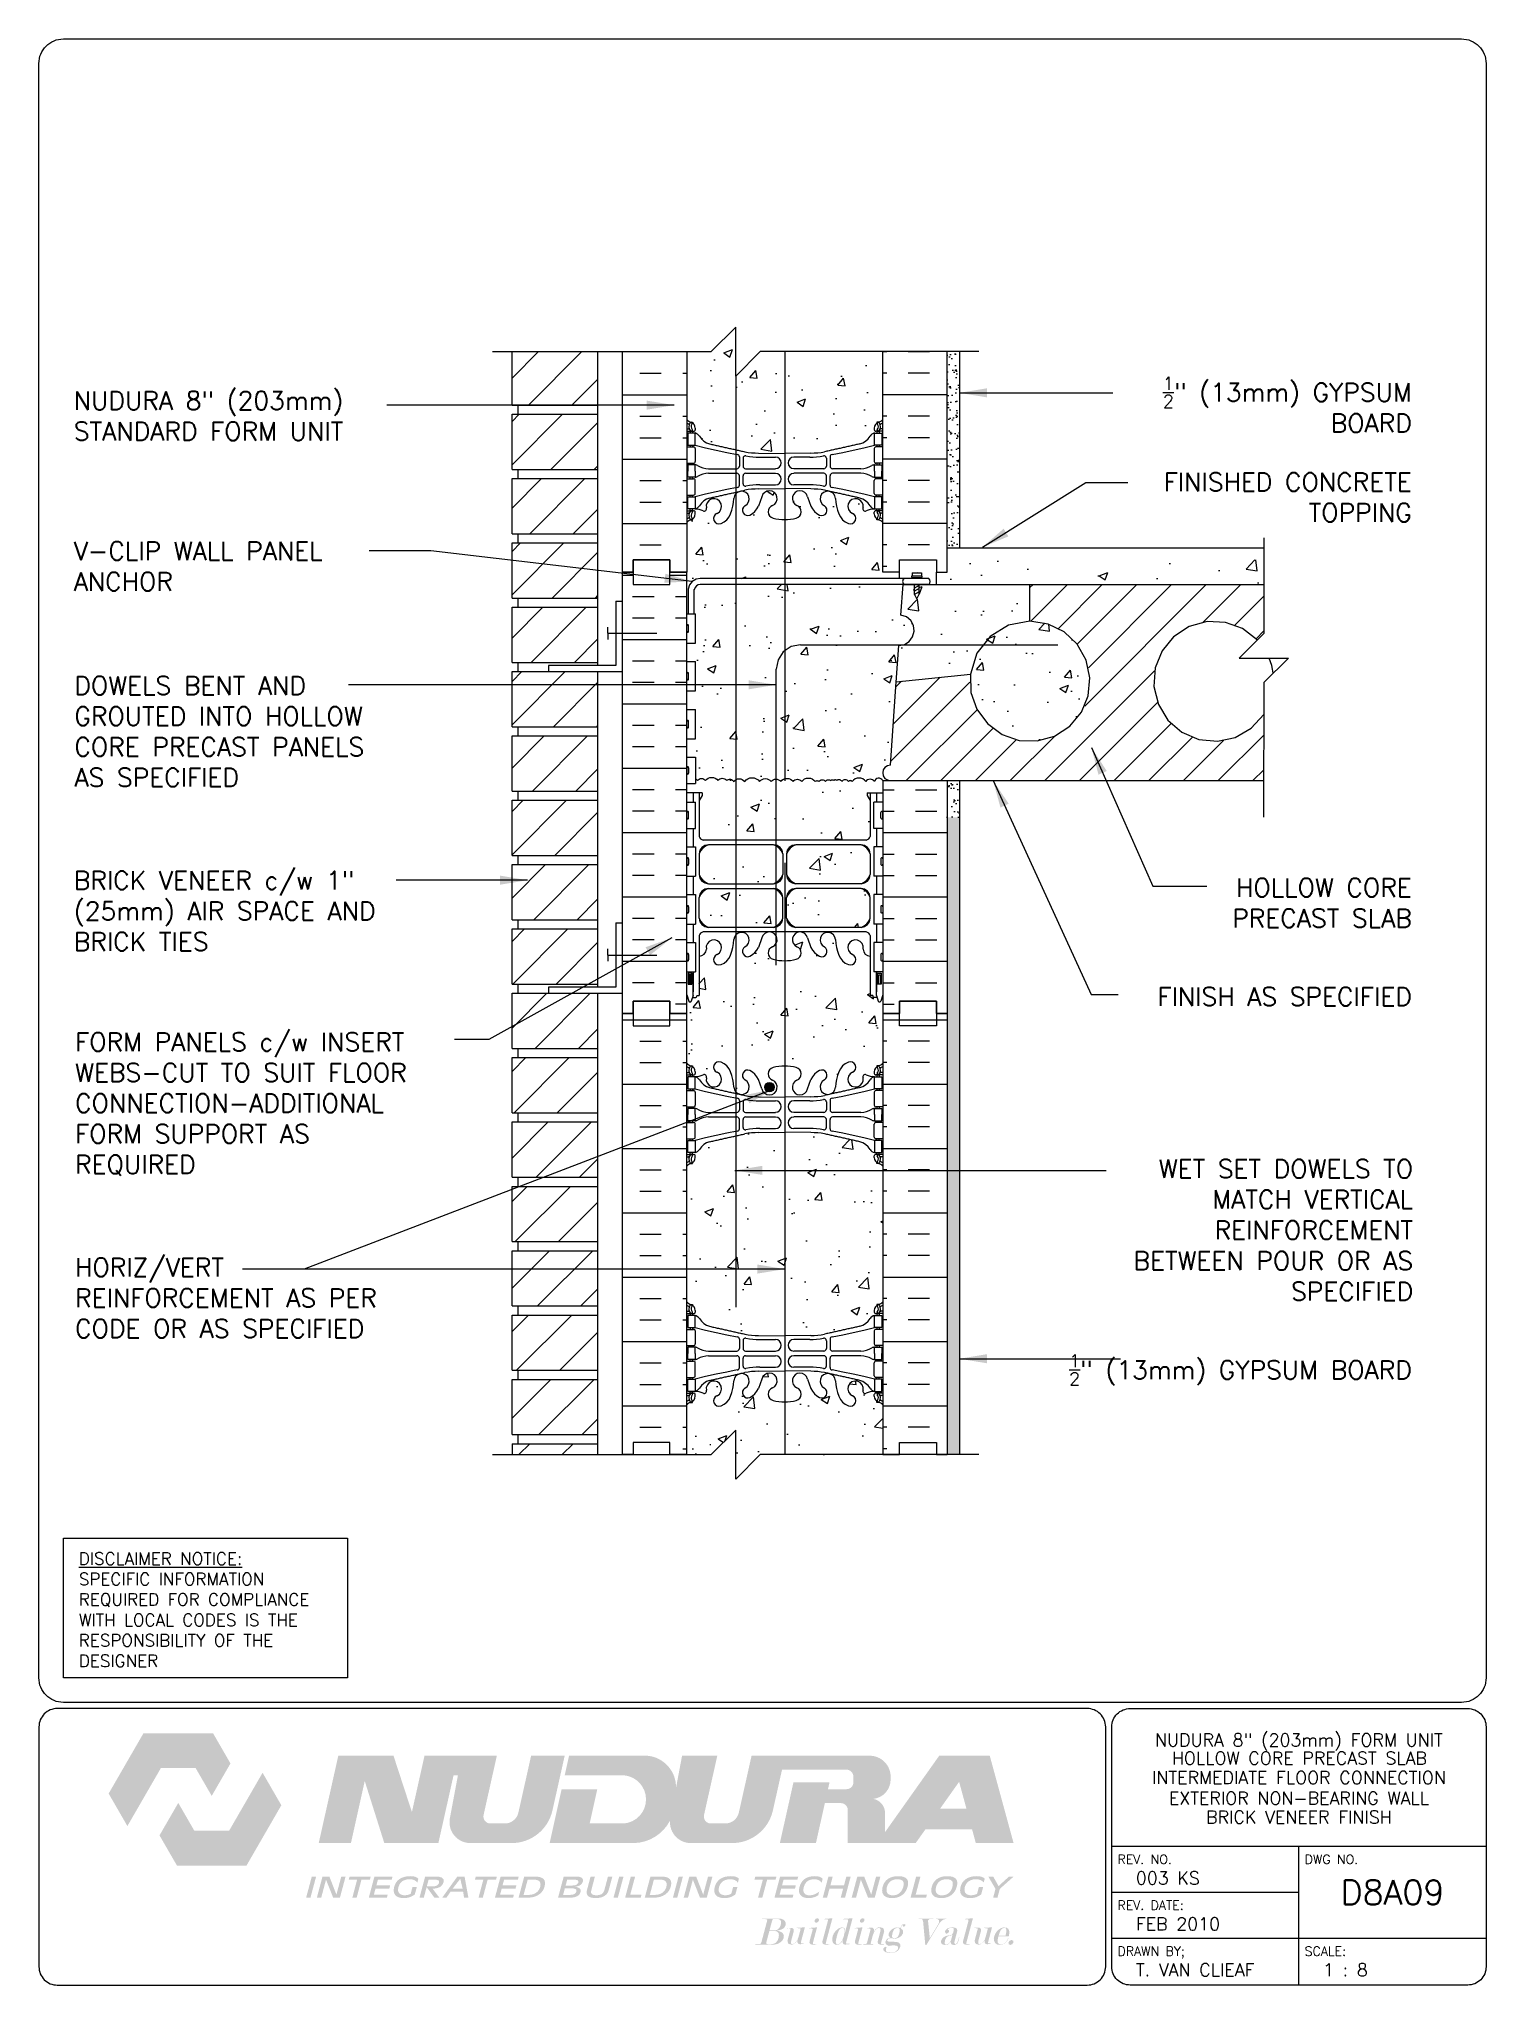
# Paper-space layout 'D8A09' of a CAD drawing. Header units: inches. Extents: x 0.42 to 7.8, y 0.49 to 10.41.
# The model-space entities are those that its viewports show. They can reach past a viewport. Long polylines and large blocks are cut down to what shows.
import ezdxf
from ezdxf.enums import TextEntityAlignment as Align

# ---------------------------------------------------------------- set-up
doc = ezdxf.new("R2010")
doc.units = ezdxf.units.IN
doc.header["$MEASUREMENT"] = 0
doc.linetypes.add('DASHED2', pattern=[0.375, 0.25, -0.125])
doc.linetypes.add('HIDDEN2', pattern=[0.1875, 0.125, -0.0625])
for name, color, linetype in [('HATCH', 12, 'Continuous'), ('Hidden2', 12, 'HIDDEN2'), ('line25', 2, 'Continuous'), ('LINE3', 3, 'Continuous'), ('LINE50', 5, 'Continuous'), ('LINE9', 9, 'Continuous'), ('LOGO', 7, 'Continuous'), ('TBK_LINE65', 3, 'Continuous'), ('TBK_TEXT', 4, 'Continuous'), ('TEXT', 4, 'Continuous'), ('Web_Edge', 9, 'Continuous')]:
    doc.layers.add(name, color=color, linetype=linetype)
doc.styles.add('DIM', font='romans.shx', dxfattribs={"width": 0.7})
doc.styles.add('ROMANS', font='romans.shx', dxfattribs={"height": 0.75})
doc.dimstyles.new('ext_12', dxfattribs={"dimscale": 12, "dimtxt": 0.09375, "dimasz": 0.09375, "dimexe": 0.09375, "dimexo": 0.0625, "dimgap": 0.0625, "dimtad": 1, "dimdec": 1, "dimzin": 3, "dimdsep": 46, "dimlunit": 4, "dimtxsty": 'DIM', "dimcen": 0.09, "dimdle": 0.09375, "dimclrt": 4, "dimadec": 0, "dimazin": 0, "dimtfac": 1, "dimtdec": 1, "dimtmove": 2, "dimatfit": 3, "dimfxl": 1, "dimfrac": 2, "dimtolj": 1, "dimtzin": 0, "dimarcsym": 0})
pattern_1 = [(37.5, (123.21122, -3.9729), (-0.01574834, 0.48170594), [0, -0.38, 0, -0.425, 0, -0.40625]), (7.5, (123.2112, -3.9729), (0.4424442, 0.7055365), [0, -0.205, 0, -0.3425, 0, -0.13125]), (327.5, (122.90372, -3.9729), (0.77853547, 0.00141476), [0, -0.125, 0, -0.45, 0, -0.5875]), (317.5, (122.9037, -3.9729), (0.7515317, 0.2194189), [0, -0.0625, 0, -0.295, 0, -0.3375])]
pattern_2 = [(50, (0, 0), (3.5863, -0.31376), [0.375, -4.125]), (355, (0, 0), (-0.693757, 3.76096), [0.3, -3.3]), (100.4514, (0.299, -0.026), (2.892544, 3.4472), [0.3187, -3.50571]), (46.1842, (0, 1), (5.336207, -0.827596), [0.5625, -6.1875]), (96.6356, (0.4447, 0.931), (4.67331, 4.87059), [0.47805, -5.25857]), (351.1842, (0, 1), (4.67331, 4.87059), [0.45, -4.95]), (21, (0.5, 0.75), (2.984535, -2.013094), [0.375, -4.125]), (326, (0.5, 0.75), (1.216577, 3.62575), [0.3, -3.3]), (71.4514, (0.7487, 0.5822), (4.201112, 1.612656), [0.3187, -3.50571]), (37.5, (0, 0), (0.0607993, 1.6644693), [0, -3.26, 0, -3.35, 0, -3.3125]), (7.5, (0, 0), (1.315348, 1.972059), [0, -1.91, 0, -3.185, 0, -1.2625]), (327.5, (-1.115, 0), (2.669112, -0.1127744), [0, -1.25, 0, -3.9, 0, -5.175]), (317.5, (-1.615, 0), (2.915931, 0.500525), [0, -1.625, 0, -2.59, 0, -3.675])]

psp = doc.layouts.new('D8A09')

# ---------------------------------------------------------------- texts
at = {"layer": 'TBK_TEXT', "color": 7, "style": 'ROMANS'}
for s, p in [('REV. NO.', (5.9215, 1.107)), ('DWG NO.', (6.876, 1.107)), ('REV. DATE:', (5.9215, 0.8726)), ('DRAWN BY;', (5.9215, 0.6382)), ('SCALE:', (6.876, 0.6382))]:
    psp.add_text(s, height=0.04688, dxfattribs=at).set_placement(p)
at = {"layer": 'TEXT', "insert": (0.6237, 2.6948), "char_height": 0.0625, "width": 1.41371, "attachment_point": 1, "style": 'ROMANS'}
psp.add_mtext('{\\Fromans.shx|c1;\\LDISCLAIMER NOTICE:\\l\\PSPECIFIC INFORMATION REQUIRED FOR COMPLIANCE WITH LOCAL CODES IS THE RESPONSIBILITY OF THE DESIGNER}', dxfattribs=at)

msp = doc.modelspace()

# ---------------------------------------------------------------- texts
at = {"layer": 'TEXT', "char_height": 0.75, "style": 'ROMANS'}
for s, insert, width, attachment_point in [('NUDURA 8" (203mm) STANDARD FORM UNIT', (224.292, 220.621), 14.95852, 4), ('\\A1;{\\H0.7x;\\S1/2;}" (13mm) GYPSUM BOARD', (278.888, 221.081), 12.99266, 6), ('\\A1;FINISHED CONCRETE TOPPING', (278.888, 217.298), 12.99266, 6), ('V-CLIP WALL PANEL ANCHOR', (224.286, 214.486), 12.01477, 4), ('DOWELS BENT AND GROUTED INTO HOLLOW CORE PRECAST PANELS AS SPECIFIED', (224.315, 207.744), 13.62291, 4), ('BRICK VENEER c/w 1" (25mm) AIR SPACE AND BRICK TIES', (224.292, 200.422), 15.10061, 4), ('\\A1;HOLLOW CORE PRECAST SLAB', (278.888, 200.749), 10.94608, 6), ('\\A1;FINISH AS SPECIFIED', (278.888, 196.926), 12.93148, 6), ('FORM PANELS c/w INSERT WEBS-CUT TO SUIT FLOOR CONNECTION-ADDITIONAL\\PFORM SUPPORT AS \\PREQUIRED', (224.344, 192.544), 17.8384, 4), ('WET SET DOWELS TO MATCH VERTICAL REINFORCEMENT BETWEEN POUR OR AS SPECIFIED', (278.942, 187.403), 12.95276, 6), ('HORIZ/VERT REINFORCEMENT AS PER CODE OR AS SPECIFIED', (224.344, 184.634), 15.33694, 4), ('\\A1;{\\H0.7x;\\S1/2;}" (13mm) GYPSUM BOARD', (278.888, 181.698), 13.59481, 6)]:
    msp.add_mtext(s, dxfattribs=dict(at, insert=insert, width=width, attachment_point=attachment_point))

# ---------------------------------------------------------------- blocks, each defined once
blk = doc.blocks.new('TITLEBLOCK-Tag')
at = {"style": 'ROMANS'}
for tag, height, p in [('TITLE_LINE_1', 0.065, (0.927, -0.1328)), ('TITLE_LINE_2', 0.065, (0.9294, -0.2258)), ('CENTRE-LINE-3', 0.065, (0.927, -0.3246)), ('TITLE_LINE_4', 0.065, (0.927, -0.4299)), ('TITLE_LINE_5', 0.065, (0.927, -0.526)), ('DWG', 0.125, (1.4043, -0.9102))]:
    blk.add_attdef(tag, text='', height=height, dxfattribs=at).set_placement(p, align=Align.MIDDLE_CENTER)
for tag, p in [('LATEST_REVISION', (0.0954, -0.8366)), ('REVISION_DATE', (0.0954, -1.071)), ('DRAWN_BY', (0.0954, -1.3053)), ('SCALE', (1.0499, -1.3053))]:
    blk.add_attdef(tag, text='', height=0.065, dxfattribs=at).set_placement(p, align=Align.MIDDLE_LEFT)

# ---------------------------------------------------------------- hatches: boundary and pattern name
at = {"layer": 'HATCH'}
h = msp.add_hatch(dxfattribs=at)
h.set_pattern_fill('AR-CONC', color=256, scale=0.5)
h.set_pattern_definition(pattern_2)
edge = h.paths.add_edge_path()
edge.add_line((257.301, 220.468), (257.301, 223.242))
edge.add_line((257.301, 223.242), (252.301, 223.242))
edge.add_line((252.301, 223.242), (251.301, 222.242))
edge.add_line((251.301, 222.242), (251.301, 224.242))
edge.add_line((251.301, 224.242), (250.301, 223.242))
edge.add_line((250.301, 223.242), (249.301, 223.242))
edge.add_line((249.301, 223.242), (249.301, 220.468))
edge.add_arc((249.647, 220.829), 0.5, 226.21089, 246.42182)
edge.add_line((249.447, 220.371), (249.537, 220.371))
edge.add_line((249.537, 220.371), (249.537, 220.329))
edge.add_arc((249.397, 220.122), 0.25, 0, 55.9442, ccw=False)
edge.add_line((249.647, 220.122), (249.647, 220.055))
edge.add_arc((249.584, 220.055), 0.0625, -90, 0, ccw=False)
edge.add_line((249.584, 219.992), (249.537, 219.992))
edge.add_line((249.537, 219.992), (249.537, 219.922))
edge.add_line((249.537, 219.922), (249.642, 219.922))
edge.add_arc((249.519, 219.58), 0.364, 32.04242, 70.33874, ccw=False)
edge.add_arc((250.442, 220.191), 0.743, 214.22802, 253.81071)
edge.add_spline(control_points=[(250.235, 219.477), (251.672, 219.156)], knot_values=[0, 0, 1, 1], degree=1, periodic=0)
edge.add_arc((252.229, 222.088), 2.984, 259.25462, 270.09947)
edge.add_line((252.234, 219.104), (253.301, 219.088))
edge.add_line((253.301, 219.088), (254.367, 219.104))
edge.add_arc((254.372, 222.088), 2.984, 269.90053, 280.74538)
edge.add_spline(control_points=[(254.929, 219.156), (256.366, 219.477)], knot_values=[0, 0, 1, 1], degree=1, periodic=0)
edge.add_arc((256.159, 220.191), 0.743, 286.18929, 325.77198)
edge.add_arc((257.082, 219.58), 0.364, 109.66126, 147.95758, ccw=False)
edge.add_line((256.96, 219.922), (257.065, 219.922))
edge.add_line((257.065, 219.922), (257.065, 219.992))
edge.add_line((257.065, 219.992), (257.017, 219.992))
edge.add_arc((257.017, 220.055), 0.0625, 180, 270, ccw=False)
edge.add_line((256.955, 220.055), (256.955, 220.122))
edge.add_arc((257.205, 220.122), 0.25, 124.0558, 180, ccw=False)
edge.add_line((257.065, 220.329), (257.065, 220.371))
edge.add_line((257.065, 220.371), (257.155, 220.371))
edge.add_arc((256.955, 220.829), 0.5, 293.57818, 313.78911)
edge = h.paths.add_edge_path()
edge.add_arc((256.955, 189.654), 0.5, 46.21089, 66.42182)
edge.add_line((257.155, 190.112), (257.065, 190.112))
edge.add_line((257.065, 190.112), (257.065, 190.154))
edge.add_arc((257.205, 190.361), 0.25, 180, 235.9442, ccw=False)
edge.add_line((256.955, 190.361), (256.955, 190.428))
edge.add_arc((257.017, 190.428), 0.0625, 90, 180, ccw=False)
edge.add_line((257.017, 190.491), (257.065, 190.491))
edge.add_line((257.065, 190.491), (257.065, 190.561))
edge.add_line((257.065, 190.561), (256.96, 190.561))
edge.add_arc((257.082, 190.904), 0.364, 212.04242, 250.33874, ccw=False)
edge.add_arc((256.159, 190.292), 0.743, 34.22802, 73.81071)
edge.add_spline(control_points=[(256.366, 191.006), (254.929, 191.327)], knot_values=[0, 0, 1, 1], degree=1, periodic=0)
edge.add_arc((254.372, 188.395), 2.984, 79.25462, 90.09947)
edge.add_line((254.367, 191.379), (253.301, 191.395))
edge.add_line((253.301, 191.395), (252.234, 191.379))
edge.add_arc((252.229, 188.395), 2.984, 89.90053, 100.74538)
edge.add_spline(control_points=[(251.672, 191.327), (250.235, 191.006)], knot_values=[0, 0, 1, 1], degree=1, periodic=0)
edge.add_arc((250.442, 190.292), 0.743, 106.18929, 145.77198)
edge.add_arc((249.519, 190.904), 0.364, 289.66126, 327.95758, ccw=False)
edge.add_line((249.642, 190.561), (249.537, 190.561))
edge.add_line((249.537, 190.561), (249.537, 190.491))
edge.add_line((249.537, 190.491), (249.584, 190.491))
edge.add_arc((249.584, 190.428), 0.0625, 0, 90, ccw=False)
edge.add_line((249.647, 190.428), (249.647, 190.361))
edge.add_arc((249.397, 190.361), 0.25, 304.0558, 360, ccw=False)
edge.add_line((249.537, 190.154), (249.537, 190.112))
edge.add_line((249.537, 190.112), (249.447, 190.112))
edge.add_arc((249.647, 189.654), 0.5, 113.57818, 133.78911)
edge.add_line((249.301, 190.015), (249.301, 184.468))
edge.add_arc((249.647, 184.829), 0.5, 226.21089, 246.42182)
edge.add_line((249.447, 184.371), (249.537, 184.371))
edge.add_line((249.537, 184.371), (249.537, 184.329))
edge.add_arc((249.397, 184.122), 0.25, 0, 55.9442, ccw=False)
edge.add_line((249.647, 184.122), (249.647, 184.055))
edge.add_arc((249.584, 184.055), 0.0625, -90, 0, ccw=False)
edge.add_line((249.584, 183.992), (249.537, 183.992))
edge.add_line((249.537, 183.992), (249.537, 183.922))
edge.add_line((249.537, 183.922), (249.642, 183.922))
edge.add_arc((249.519, 183.58), 0.364, 32.04242, 70.33874, ccw=False)
edge.add_arc((250.442, 184.191), 0.743, 214.22802, 253.81071)
edge.add_spline(control_points=[(250.235, 183.477), (251.672, 183.156)], knot_values=[0, 0, 1, 1], degree=1, periodic=0)
edge.add_arc((252.229, 186.088), 2.984, 259.25462, 270.09947)
edge.add_line((252.234, 183.104), (253.301, 183.088))
edge.add_line((253.301, 183.088), (254.367, 183.104))
edge.add_arc((254.372, 186.088), 2.984, 269.90053, 280.74538)
edge.add_spline(control_points=[(254.929, 183.156), (256.366, 183.477)], knot_values=[0, 0, 1, 1], degree=1, periodic=0)
edge.add_arc((256.159, 184.191), 0.743, 286.18929, 325.77198)
edge.add_arc((257.082, 183.58), 0.364, 109.66126, 147.95758, ccw=False)
edge.add_line((256.96, 183.922), (257.065, 183.922))
edge.add_line((257.065, 183.922), (257.065, 183.992))
edge.add_line((257.065, 183.992), (257.017, 183.992))
edge.add_arc((257.017, 184.055), 0.0625, 180, 270, ccw=False)
edge.add_line((256.955, 184.055), (256.955, 184.122))
edge.add_arc((257.205, 184.122), 0.25, 124.0558, 180, ccw=False)
edge.add_line((257.065, 184.329), (257.065, 184.371))
edge.add_line((257.065, 184.371), (257.155, 184.371))
edge.add_arc((256.955, 184.829), 0.5, 293.57818, 313.78911)
edge.add_line((257.301, 184.468), (257.301, 190.015))
h = msp.add_hatch(dxfattribs=at)
h.set_pattern_fill('ANSI31', color=256, scale=10, style=0)
h.set_pattern_definition([(45, (256.738, 213.7415), (-0.883883, 0.883883), [])])
h.paths.add_polyline_path([(245.676, 223.242), (242.176, 223.242), (242.176, 221.062), (245.676, 221.062)])
h.paths.add_polyline_path([(245.676, 220.687), (242.176, 220.687), (242.176, 218.437), (245.676, 218.437)])
h.paths.add_polyline_path([(245.676, 218.062), (242.176, 218.062), (242.176, 215.812), (245.676, 215.812)])
h.paths.add_polyline_path([(245.676, 215.437), (242.176, 215.437), (242.176, 213.187), (245.676, 213.187)])
h.paths.add_polyline_path([(245.676, 212.812), (242.176, 212.812), (242.176, 210.562), (245.676, 210.562)])
h.paths.add_polyline_path([(245.676, 210.187), (243.666, 210.187), (242.176, 210.187), (242.176, 207.937), (245.676, 207.937)])
h.paths.add_polyline_path([(245.676, 207.562), (242.176, 207.562), (242.176, 205.312), (245.676, 205.312)])
h.paths.add_polyline_path([(245.676, 204.937), (242.176, 204.937), (242.176, 202.687), (245.676, 202.687)])
h.paths.add_polyline_path([(245.676, 202.312), (242.176, 202.312), (242.176, 200.062), (245.676, 200.062)])
h.paths.add_polyline_path([(245.676, 199.687), (242.176, 199.687), (242.176, 197.437), (245.676, 197.437)])
h.paths.add_polyline_path([(245.676, 197.062), (243.666, 197.062), (242.176, 197.062), (242.176, 194.812), (245.676, 194.812)])
h.paths.add_polyline_path([(245.676, 194.437), (242.176, 194.437), (242.176, 192.187), (245.676, 192.187)])
h.paths.add_polyline_path([(245.676, 191.812), (242.176, 191.812), (242.176, 189.562), (245.676, 189.562)])
h.paths.add_polyline_path([(245.676, 189.187), (242.176, 189.187), (242.176, 186.937), (245.676, 186.937)])
h.paths.add_polyline_path([(245.676, 186.562), (242.176, 186.562), (242.176, 184.312), (245.676, 184.312)])
h.paths.add_polyline_path([(245.676, 183.937), (242.176, 183.937), (242.176, 181.687), (245.676, 181.687)])
h.paths.add_polyline_path([(245.676, 181.312), (242.176, 181.312), (242.176, 179.062), (245.676, 179.062)])
h.paths.add_polyline_path([(245.676, 178.687), (242.176, 178.687), (242.176, 178.242), (245.676, 178.242)])
h = msp.add_hatch(dxfattribs=at)
h.set_pattern_fill('AR-SAND', color=256, scale=0.25, style=0)
h.set_pattern_definition(pattern_1)
h.paths.add_polyline_path([(259.926, 215.242), (260.426, 215.242), (260.426, 223.242), (259.926, 223.242)])
h = msp.add_hatch(dxfattribs=at)
h.set_pattern_fill('AR-CONC', color=256, scale=0.5)
h.set_pattern_definition(pattern_2)
h.paths.add_polyline_path([(263.308, 212.242, 0.379205), (260.875, 210.087, 2.637096)])
h.paths.add_polyline_path([(263.308, 213.742), (258.784, 213.742), (258.784, 213.344), (258.691, 213.156), (258.597, 213.344), (258.597, 213.742), (258.129, 213.742), (258.042, 212.495, -0.932515), (257.955, 211.251), (257.851, 209.769), (260.875, 210.087, -0.379205), (263.308, 212.242)])
h.paths.add_polyline_path([(257.955, 211.251, 0.932515), (258.042, 212.495), (258.129, 213.742), (249.855, 213.742, 0.366745), (249.611, 213.531), (249.611, 212.547), (249.665, 212.547), (249.665, 211.347), (249.301, 211.347), (249.301, 210.597), (249.665, 210.597), (249.665, 209.397), (249.301, 209.397), (249.301, 208.647), (249.665, 208.647), (249.665, 207.447), (249.301, 207.447), (249.301, 206.697), (249.665, 206.697), (249.665, 205.815, -0.08702), (249.739, 205.742, -0.520567), (250.071, 205.742, -0.520567), (250.574, 205.742, -0.520567), (250.936, 205.742, -0.520567), (251.217, 205.701, -0.520567), (251.67, 205.701, -0.520567), (252.273, 205.701, -0.520567), (252.746, 205.701, -0.520567), (253.138, 205.701, -0.520567), (253.641, 205.701, -0.520567), (253.993, 205.701, -0.520567), (254.546, 205.701, -0.520567), (254.697, 205.701, -0.520567), (254.969, 205.701, -0.520567), (255.18, 205.742, -0.520567), (255.301, 205.742, -0.520567), (255.421, 205.742, -0.520567), (255.632, 205.701, -0.520567), (255.904, 205.701, -0.520567), (256.055, 205.701, -0.520567), (256.608, 205.701, -0.520567), (256.96, 205.701, -0.671574), (257.301, 205.742), (257.613, 205.742, -1), (257.613, 206.367), (257.851, 209.769)])
h.paths.add_polyline_path([(256.791, 204.929), (256.671, 205.129), (256.671, 205.242), (257.301, 205.242), (257.301, 205.742, 0.671574), (256.96, 205.701, 0.520567), (256.608, 205.701, 0.520567), (256.055, 205.701, 0.520567), (255.904, 205.701, 0.520567), (255.632, 205.701, 0.520567), (255.421, 205.742, 0.520567), (255.301, 205.742, 0.520567), (255.18, 205.742, 0.520567), (254.969, 205.701, 0.520567), (254.697, 205.701, 0.520567), (254.546, 205.701, 0.520567), (253.993, 205.701, 0.520567), (253.641, 205.701, 0.520567), (253.138, 205.701, 0.520567), (252.746, 205.701, 0.520567), (252.273, 205.701, 0.520567), (251.67, 205.701, 0.520567), (251.217, 205.701, 0.520567), (250.936, 205.742, 0.520567), (250.574, 205.742, 0.520567), (250.071, 205.742, 0.520567), (249.739, 205.742, 0.08702), (249.665, 205.815), (249.665, 205.617), (249.301, 205.617), (249.301, 205.242), (249.931, 205.242), (249.931, 205.129), (249.811, 204.929), (249.811, 203.46, 0.268156), (249.972, 203.312), (256.629, 203.312, 0.268138), (256.791, 203.46)])
h.paths.add_polyline_path([(257.301, 197.001), (257.222, 196.759, -0.725737), (257.116, 196.74), (257.067, 196.89), (256.941, 196.89, -0.414214), (256.891, 196.94), (256.891, 196.97), (256.791, 196.97), (256.791, 198.572, -0.380392), (256.498, 198.867, 2.087231), (256.064, 198.642, -1), (255.9, 198.234, -0.227838), (255.496, 198.658, -0.06598), (255.371, 199.267, 1.629604), (254.9, 198.965, -1.059167), (254.694, 198.584, -0.16372), (254.372, 198.937), (254.229, 199.324, 1.612474), (253.798, 198.965, -0.734872), (253.775, 198.454, -0.068475), (253.301, 198.392, -0.068475), (252.826, 198.454, -0.734872), (252.803, 198.965, 1.612474), (252.372, 199.324), (252.229, 198.937, -0.16372), (251.907, 198.584, -1.059167), (251.701, 198.965, 1.629604), (251.23, 199.267, -0.06598), (251.105, 198.658, -0.227838), (250.701, 198.234, -1), (250.537, 198.642, 2.087231), (250.104, 198.867, -0.380397), (249.811, 198.572), (249.811, 196.97), (249.711, 196.97), (249.711, 196.94, -0.414214), (249.661, 196.89), (249.534, 196.89), (249.492, 196.759, -0.725737), (249.386, 196.74), (249.301, 197.001), (249.301, 196.242), (249.301, 194.207, 0.088416), (249.447, 194.11), (249.537, 194.11), (249.537, 194.068, -0.249069), (249.647, 193.861), (249.647, 193.793, -0.414214), (249.584, 193.731), (249.537, 193.731), (249.537, 193.661), (249.642, 193.661, 0.085348), (249.971, 193.736, -0.669601), (250.104, 193.616, 2.087231), (250.537, 193.841, -1), (250.701, 194.25, -0.227838), (251.105, 193.825, -0.06598), (251.23, 193.217, 1.629604), (251.701, 193.518, -1.059167), (251.907, 193.9, -0.16372), (252.229, 193.546), (252.372, 193.159, 1.612474), (252.803, 193.518, -0.734872), (252.826, 194.029, -0.068475), (253.301, 194.092, -0.068475), (253.775, 194.029, -0.734872), (253.798, 193.518, 1.612474), (254.229, 193.159), (254.372, 193.546, -0.16372), (254.694, 193.9, -1.059167), (254.9, 193.518, 1.629604), (255.371, 193.217, -0.06598), (255.496, 193.825, -0.227838), (255.9, 194.25, -1), (256.064, 193.841, 2.087231), (256.498, 193.616, -0.669601), (256.63, 193.736, 0.085348), (256.96, 193.661), (257.065, 193.661), (257.065, 193.731), (257.017, 193.731, -0.414214), (256.955, 193.793), (256.955, 193.861, -0.249069), (257.065, 194.068), (257.065, 194.11), (257.155, 194.11, 0.088416), (257.301, 194.207)])
h.paths.add_polyline_path([(253.224, 201.909), (253.224, 202.75, 0.225652), (252.849, 203.125), (250.186, 203.125, 0.225652), (249.811, 202.75), (249.811, 201.909, 0.225652), (250.186, 201.534), (252.849, 201.534, 0.225652)])
h.paths.add_polyline_path([(253.224, 200.968, 0.225652), (252.849, 201.343), (250.186, 201.343, 0.225652), (249.811, 200.968), (249.811, 200.128, 0.225652), (250.186, 199.753), (252.849, 199.753, 0.225652), (253.224, 200.128)])
h.paths.add_polyline_path([(256.791, 200.968, 0.225652), (256.416, 201.343), (253.752, 201.343, 0.225652), (253.377, 200.968), (253.377, 200.128, 0.225652), (253.752, 199.753), (256.416, 199.753, 0.225652), (256.791, 200.128)])
h.paths.add_polyline_path([(256.791, 202.75, 0.225652), (256.416, 203.125), (253.752, 203.125, 0.225652), (253.377, 202.75), (253.377, 201.909, 0.225652), (253.752, 201.534), (256.416, 201.534, 0.225652), (256.791, 201.909)])
h.paths.add_polyline_path([(255.496, 180.658, -0.06598), (255.371, 181.267, 1.629604), (254.9, 180.965, -1.059167), (254.694, 180.584, -0.16372), (254.372, 180.937), (254.229, 181.324, 1.612474), (253.798, 180.965, -0.734872), (253.775, 180.454, -0.068475), (253.301, 180.392, -0.068475), (252.826, 180.454, -0.734872), (252.803, 180.965, 1.612474), (252.372, 181.324), (252.229, 180.937, -0.16372), (251.907, 180.584, -1.059167), (251.701, 180.965, 1.629604), (251.23, 181.267, -0.06598), (251.105, 180.658, -0.227838), (250.701, 180.234, -1), (250.537, 180.642, 2.087231), (250.104, 180.867, -0.669601), (249.971, 180.747, 0.085348), (249.642, 180.822), (249.537, 180.822), (249.537, 180.752), (249.584, 180.752, -0.414214), (249.647, 180.69), (249.647, 180.622, -0.249069), (249.537, 180.415), (249.537, 180.373), (249.447, 180.373, 0.088416), (249.301, 180.276), (249.301, 178.242), (250.301, 178.242), (251.301, 179.242), (251.301, 177.242), (252.301, 178.242), (257.301, 178.242), (257.301, 180.276, 0.088416), (257.155, 180.373), (257.065, 180.373), (257.065, 180.415, -0.249069), (256.955, 180.622), (256.955, 180.69, -0.414214), (257.017, 180.752), (257.065, 180.752), (257.065, 180.822), (256.96, 180.822, 0.085348), (256.63, 180.747, -0.669601), (256.498, 180.867, 2.087231), (256.064, 180.642, -1), (255.9, 180.234, -0.227838)])
h.paths.add_polyline_path([(257.301, 216.276, 0.088416), (257.155, 216.373), (257.065, 216.373), (257.065, 216.415, -0.249069), (256.955, 216.622), (256.955, 216.69, -0.414214), (257.017, 216.752), (257.065, 216.752), (257.065, 216.822), (256.96, 216.822, 0.085348), (256.63, 216.747, -0.669601), (256.498, 216.867, 2.087231), (256.064, 216.642, -1), (255.9, 216.234, -0.227838), (255.496, 216.658, -0.06598), (255.371, 217.267, 1.629604), (254.9, 216.965, -1.059167), (254.694, 216.584, -0.16372), (254.372, 216.937), (254.229, 217.324, 1.612474), (253.798, 216.965, -0.734872), (253.775, 216.454, -0.068475), (253.301, 216.392, -0.068475), (252.826, 216.454, -0.734872), (252.803, 216.965, 1.612474), (252.372, 217.324), (252.229, 216.937, -0.16372), (251.907, 216.584, -1.059167), (251.701, 216.965, 1.629604), (251.23, 217.267, -0.06598), (251.105, 216.658, -0.227838), (250.701, 216.234, -1), (250.537, 216.642, 2.087231), (250.104, 216.867, -0.669601), (249.971, 216.747, 0.085348), (249.642, 216.822), (249.537, 216.822), (249.537, 216.752), (249.584, 216.752, -0.414214), (249.647, 216.69), (249.647, 216.622, -0.249069), (249.537, 216.415), (249.537, 216.373), (249.447, 216.373, 0.088416), (249.301, 216.276), (249.301, 214.242), (249.301, 212.547), (249.362, 212.547), (249.362, 213.548, -0.379481), (249.854, 213.992), (257.988, 213.992), (257.988, 214.242), (257.301, 214.242)])
h = msp.add_hatch(dxfattribs=at)
h.set_pattern_fill('AR-CONC', color=256, scale=0.5, style=0)
h.set_pattern_definition([(50, (123.2112, 7.053), (3.5863, -0.31376), [0.375, -4.125]), (355, (123.2112, 7.053), (-0.693757, 3.76096), [0.3, -3.3]), (100.4514, (123.51, 7.027), (2.892547, 3.4472), [0.3187, -3.50571]), (46.1842, (123.2112, 8.053), (5.336205, -0.827595), [0.5625, -6.1875]), (96.6356, (123.656, 7.984), (4.67331, 4.87059), [0.47805, -5.25856]), (351.1842, (123.211, 8.053), (4.67331, 4.87059), [0.45, -4.95]), (21, (123.7112, 7.803), (2.984535, -2.013094), [0.375, -4.125]), (326, (123.7112, 7.803), (1.216577, 3.62575), [0.3, -3.3]), (71.4514, (123.96, 7.6354), (4.201113, 1.612652), [0.3187, -3.50571]), (37.5, (123.2112, 7.0531), (0.060799, 1.664469), [0, -3.26, 0, -3.35, 0, -3.3125]), (7.5, (123.2112, 7.0531), (1.315348, 1.972059), [0, -1.91, 0, -3.185, 0, -1.2625]), (327.5, (122.0962, 7.0531), (2.669112, -0.1127744), [0, -1.25, 0, -3.9, 0, -5.175]), (317.5, (121.5962, 7.0531), (2.91593, 0.500525), [0, -1.625, 0, -2.59, 0, -3.675])])
h.paths.add_polyline_path([(259.926, 214.742), (259.926, 213.742), (272.851, 213.742), (272.851, 214.742)])
h = msp.add_hatch(dxfattribs=at)
h.set_pattern_fill('INSUL', color=256, scale=7, angle=180, style=0)
h.set_pattern_definition([(180, (256.7176, 195.7415), (-3e-16, -2.625), []), (180, (256.7176, 194.8665), (-3e-16, -2.625), [0.875, -0.875]), (180, (256.7176, 193.9915), (-3e-16, -2.625), [0.875, -0.875])])
h.paths.add_polyline_path([(246.676, 196.242), (247.113, 196.242), (247.113, 196.742), (248.613, 196.742), (248.613, 196.242), (249.301, 196.242), (249.301, 214.242), (249.051, 214.242), (248.613, 214.242), (248.613, 213.742), (247.113, 213.742), (247.113, 214.242), (246.676, 214.242)])
h = msp.add_hatch(dxfattribs=at)
h.set_pattern_fill('ANSI31', color=256, scale=8, style=0)
h.set_pattern_definition([(45, (123.2112, 7.0531), (-0.7071068, 0.7071068), [])])
h.paths.add_polyline_path([(272.586, 211.477), (272.851, 211.742), (272.851, 213.742), (263.308, 213.742), (263.308, 212.242, -2.637096), (260.875, 210.087), (257.851, 209.769), (257.85, 209.762), (257.613, 206.367, 1), (257.613, 205.742), (272.844, 205.742), (272.849, 208.436, -2.861697)])
h = msp.add_hatch(dxfattribs=at)
h.set_pattern_fill('INSUL', color=256, scale=7, angle=180, style=0)
h.set_pattern_definition([(7e-15, (249.8835, 195.7415), (3e-16, -2.625), []), (7e-15, (249.8835, 194.8665), (3e-16, -2.625), [0.875, -0.875]), (7e-15, (249.8835, 193.9915), (3e-16, -2.625), [0.875, -0.875])])
h.paths.add_polyline_path([(259.926, 205.742), (257.301, 205.742), (257.301, 196.242), (257.988, 196.242), (257.988, 196.742), (259.488, 196.742), (259.488, 196.242), (259.926, 196.242)])
h = msp.add_hatch(dxfattribs=at)
h.set_pattern_fill('AR-SAND', color=256, scale=0.25, style=0)
h.set_pattern_definition([(37.5, (259.92554, 204.24154), (-0.01575, 0.48171), [0, -0.38, 0, -0.425, 0, -0.40625]), (7.5, (259.92554, 204.24154), (0.44244, 0.70554), [0, -0.205, 0, -0.3425, 0, -0.13125]), (327.5, (259.61804, 204.24154), (0.77854, 0.00141), [0, -0.125, 0, -0.45, 0, -0.5875]), (317.5, (259.61804, 204.24154), (0.75153, 0.21942), [0, -0.0625, 0, -0.295, 0, -0.3375])])
h.paths.add_polyline_path([(260.426, 205.742), (259.926, 205.742), (259.926, 204.242), (260.426, 204.242)])
h = msp.add_hatch(dxfattribs=at)
h.set_pattern_fill('AR-SAND', color=256, scale=0.25, style=0)
h.set_pattern_definition(pattern_1)
h.paths.add_polyline_path([(260.426, 204.242), (259.926, 204.242), (259.926, 178.242), (260.426, 178.242)])
h = msp.add_hatch(dxfattribs=at)
h.set_pattern_fill('INSUL', color=256, scale=7, style=0)
h.set_pattern_definition([(7e-15, (-2676.861, -218.768), (0, 2.625), []), (7e-15, (-2676.861, -217.893), (0, 2.625), [0.875, -0.875]), (7e-15, (-2676.861, -217.018), (0, 2.625), [0.875, -0.875])])
h.paths.add_polyline_path([(246.676, 178.242), (247.113, 178.242), (247.113, 178.742), (248.613, 178.742), (248.613, 178.242), (249.301, 178.242), (249.301, 196.242), (248.613, 196.242), (248.613, 196.742), (247.113, 196.742), (247.113, 196.242), (246.676, 196.242)])
h = msp.add_hatch(dxfattribs=at)
h.set_pattern_fill('INSUL', color=256, scale=7, style=0)
h.set_pattern_definition([(180, (3183.462, -218.768), (0, 2.625), []), (180, (3183.462, -217.893), (0, 2.625), [0.875, -0.875]), (180, (3183.462, -217.018), (0, 2.625), [0.875, -0.875])])
h.paths.add_polyline_path([(259.926, 178.242), (259.488, 178.242), (259.488, 178.742), (257.988, 178.742), (257.988, 178.242), (257.301, 178.242), (257.301, 196.242), (257.988, 196.242), (257.988, 196.742), (259.488, 196.742), (259.488, 196.242), (259.926, 196.242)])
at = {"layer": 'LINE3'}
msp.add_hatch(color=256, dxfattribs=at).paths.add_polyline_path([(252.489, 193.232, 1), (252.864, 193.232, 1)])

# ---------------------------------------------------------------- linework, layer by layer
at = {"layer": 'HATCH'}
for p, q in [((257.462, 223.232), (257.301, 223.232)), ((259.212, 223.232), (258.337, 223.232)), ((247.389, 222.357), (248.264, 222.357)), ((249.139, 222.357), (249.301, 222.357)), ((257.462, 222.357), (257.301, 222.357)), ((259.212, 222.357), (258.337, 222.357)), ((246.676, 221.482), (249.301, 221.482)), ((259.926, 221.482), (257.301, 221.482)), ((247.389, 220.607), (248.264, 220.607)), ((249.139, 220.607), (249.301, 220.607)), ((257.462, 220.607), (257.301, 220.607)), ((259.212, 220.607), (258.337, 220.607)), ((247.389, 219.732), (248.264, 219.732)), ((249.139, 219.732), (249.301, 219.732)), ((257.462, 219.732), (257.301, 219.732)), ((259.212, 219.732), (258.337, 219.732)), ((246.676, 218.857), (249.301, 218.857)), ((259.926, 218.857), (257.301, 218.857)), ((247.389, 217.982), (248.264, 217.982)), ((249.139, 217.982), (249.301, 217.982)), ((257.462, 217.982), (257.301, 217.982)), ((259.212, 217.982), (258.337, 217.982)), ((247.389, 217.107), (248.264, 217.107)), ((249.139, 217.107), (249.301, 217.107)), ((257.462, 217.107), (257.301, 217.107)), ((259.212, 217.107), (258.337, 217.107)), ((246.676, 216.232), (249.301, 216.232)), ((259.926, 216.232), (257.301, 216.232)), ((247.389, 215.357), (248.264, 215.357)), ((257.462, 215.357), (257.301, 215.357)), ((259.212, 215.357), (258.337, 215.357)), ((257.462, 214.482), (257.301, 214.482)), ((256.875, 193.709), (256.875, 193.709))]:
    msp.add_line(p, q, dxfattribs=at)
for points in [[(249.665, 205.815, -0.08702), (249.739, 205.742, -0.520567), (250.071, 205.742, -0.520567), (250.574, 205.742, -0.520567), (250.936, 205.742, -0.520567), (251.217, 205.701, -0.520567), (251.67, 205.701, -0.520567), (252.273, 205.701, -0.520567), (252.746, 205.701, -0.520567), (253.138, 205.701, -0.520567), (253.641, 205.701, -0.520567), (253.993, 205.701, -0.520567), (254.546, 205.701, -0.520567), (254.697, 205.701, -0.520567), (254.969, 205.701, -0.520567), (255.18, 205.742, -0.520567), (255.301, 205.742)], [(257.301, 205.742, 0.671574), (256.96, 205.701, 0.520567), (256.608, 205.701, 0.520567), (256.055, 205.701, 0.520567), (255.904, 205.701, 0.520567), (255.632, 205.701, 0.520567), (255.421, 205.742, 0.520567), (255.301, 205.742)]]:
    msp.add_lwpolyline(points, format="xyb", dxfattribs=at)
at = {"layer": 'Hidden2'}
for p, q in [((258.042, 212.495), (258.129, 213.742)), ((257.85, 209.762), (257.955, 211.251))]:
    msp.add_line(p, q, dxfattribs=at)
for centre, radius, start, end in [((257.955, 211.876), 0.625, 270, 82), ((263.308, 209.791), 2.45, 90, 173.06791)]:
    msp.add_arc(centre, radius, start, end, dxfattribs=at)
at = {"layer": 'line25'}
for p, q in [((242.176, 221.062), (242.176, 223.242)), ((245.676, 210.437), (245.676, 223.242)), ((249.301, 223.242), (249.301, 214.242)), ((257.301, 214.242), (257.301, 223.242)), ((242.176, 221.062), (245.676, 221.062)), ((242.426, 220.687), (242.426, 221.062)), ((242.176, 218.437), (242.176, 220.687)), ((242.176, 220.687), (245.676, 220.687)), ((242.176, 218.437), (245.676, 218.437)), ((242.426, 218.062), (242.426, 218.437)), ((242.176, 215.812), (242.176, 218.062)), ((242.176, 218.062), (245.676, 218.062)), ((245.676, 210.437), (245.676, 217.312)), ((242.176, 215.812), (245.676, 215.812)), ((242.176, 215.437), (245.676, 215.437)), ((242.176, 213.187), (242.176, 215.437)), ((242.426, 215.437), (242.426, 215.812)), ((249.301, 196.242), (249.301, 214.242)), ((258.129, 213.742), (272.844, 213.742)), ((263.308, 212.242), (263.308, 213.742)), ((242.176, 213.187), (245.676, 213.187)), ((242.176, 210.562), (242.176, 212.812)), ((242.176, 212.812), (245.676, 212.812)), ((242.426, 212.812), (242.426, 213.187)), ((249.301, 212.547), (249.665, 212.547)), ((249.665, 211.347), (249.665, 212.547)), ((249.301, 211.347), (249.665, 211.347)), ((242.176, 210.562), (245.676, 210.562)), ((242.426, 210.187), (242.426, 210.562)), ((249.301, 210.597), (249.665, 210.597)), ((249.665, 209.397), (249.665, 210.597)), ((242.176, 210.187), (245.676, 210.187)), ((242.176, 207.937), (242.176, 210.187)), ((245.676, 197.312), (245.676, 210.187)), ((257.613, 206.367), (257.851, 209.769)), ((257.851, 209.769), (260.875, 210.087)), ((249.301, 209.397), (249.665, 209.397)), ((249.301, 208.647), (249.665, 208.647)), ((249.665, 207.447), (249.665, 208.647)), ((242.176, 207.937), (245.676, 207.937)), ((242.176, 207.562), (245.676, 207.562)), ((242.176, 205.312), (242.176, 207.562)), ((242.426, 207.562), (242.426, 207.937)), ((249.301, 207.447), (249.665, 207.447)), ((249.301, 206.697), (249.665, 206.697)), ((249.665, 206.697), (249.665, 205.617)), ((257.301, 205.742), (272.844, 205.742)), ((257.301, 205.742), (257.301, 178.242)), ((242.176, 205.312), (245.676, 205.312)), ((242.176, 204.937), (245.676, 204.937)), ((242.176, 202.687), (242.176, 204.937)), ((242.426, 204.937), (242.426, 205.312)), ((249.301, 205.617), (249.665, 205.617)), ((249.301, 204.867), (249.665, 204.867)), ((249.665, 203.787), (249.665, 204.867)), ((257.301, 204.867), (256.936, 204.867)), ((256.936, 203.787), (256.936, 204.867)), ((249.301, 203.787), (249.665, 203.787)), ((257.301, 203.787), (256.936, 203.787)), ((242.176, 202.687), (245.676, 202.687)), ((242.426, 202.312), (242.426, 202.687)), ((249.301, 203.037), (249.665, 203.037)), ((249.665, 203.037), (249.665, 201.837)), ((257.301, 203.037), (256.936, 203.037)), ((256.936, 203.037), (256.936, 201.837)), ((242.176, 200.062), (242.176, 202.312)), ((242.176, 202.312), (245.676, 202.312)), ((249.301, 201.837), (249.665, 201.837)), ((257.301, 201.837), (256.936, 201.837)), ((249.301, 201.087), (249.665, 201.087)), ((249.665, 201.087), (249.665, 199.887)), ((257.301, 201.087), (256.936, 201.087)), ((256.936, 201.087), (256.936, 199.887)), ((242.176, 200.062), (245.676, 200.062)), ((242.176, 197.437), (242.176, 199.687)), ((242.176, 199.687), (245.676, 199.687)), ((242.426, 199.687), (242.426, 200.062)), ((249.301, 199.887), (249.665, 199.887)), ((257.301, 199.887), (256.936, 199.887)), ((249.301, 199.137), (249.665, 199.137)), ((249.665, 199.137), (249.665, 197.937)), ((257.301, 199.137), (256.936, 199.137)), ((256.936, 199.137), (256.936, 197.937)), ((249.301, 197.937), (249.665, 197.937)), ((257.301, 197.937), (256.936, 197.937)), ((242.176, 197.437), (245.676, 197.437)), ((242.176, 194.812), (242.176, 197.062)), ((242.176, 197.062), (245.676, 197.062)), ((242.426, 197.062), (242.426, 197.437)), ((245.676, 178.242), (245.676, 197.062)), ((249.301, 178.242), (249.301, 196.242)), ((242.176, 194.812), (245.676, 194.812)), ((242.426, 194.437), (242.426, 194.812)), ((242.176, 194.437), (245.676, 194.437)), ((242.176, 192.187), (242.176, 194.437)), ((242.176, 192.187), (245.676, 192.187)), ((242.426, 191.812), (242.426, 192.187)), ((242.176, 189.562), (242.176, 191.812)), ((242.176, 191.812), (245.676, 191.812)), ((242.176, 189.562), (245.676, 189.562)), ((242.176, 186.937), (242.176, 189.187)), ((242.176, 189.187), (245.676, 189.187)), ((242.426, 189.187), (242.426, 189.562)), ((242.176, 186.937), (245.676, 186.937)), ((242.426, 186.562), (242.426, 186.937)), ((242.176, 184.312), (242.176, 186.562)), ((242.176, 186.562), (245.676, 186.562)), ((242.176, 184.312), (245.676, 184.312)), ((242.426, 183.937), (242.426, 184.312)), ((242.176, 181.687), (242.176, 183.937)), ((242.176, 183.937), (245.676, 183.937)), ((242.176, 181.687), (245.676, 181.687)), ((242.176, 181.312), (245.676, 181.312)), ((242.176, 179.062), (242.176, 181.312)), ((242.426, 181.312), (242.426, 181.687)), ((242.176, 179.062), (245.676, 179.062)), ((242.176, 178.687), (242.176, 178.242)), ((242.176, 178.687), (245.676, 178.687)), ((242.426, 178.687), (242.426, 179.062))]:
    msp.add_line(p, q, dxfattribs=at)
for centre, radius, start, end in [((263.308, 209.791), 2.45, 173.06791, 90), ((270.808, 209.791), 2.45, 43.45964, 326.41319), ((270.808, 209.791), 2.45, 7.84047, 22.81982), ((257.613, 206.054), 0.313, 90, 270)]:
    msp.add_arc(centre, radius, start, end, dxfattribs=at)
at = {"layer": 'LINE3'}
for p, q in [((253.312, 223.242), (253.312, 205.735)), ((251.301, 222.242), (251.301, 184.252)), ((253.95, 211.284), (264.443, 211.284)), ((252.95, 198.206), (252.95, 210.284)), ((253.312, 202.385), (253.312, 178.242))]:
    msp.add_line(p, q, dxfattribs=at)
msp.add_circle((252.677, 193.232), 0.188, dxfattribs=at)
msp.add_arc((253.95, 210.284), 1, 90, 180, dxfattribs=at)
at = {"layer": 'LINE50'}
for p, q in [((246.676, 214.242), (246.676, 223.242)), ((259.926, 214.242), (259.926, 223.242)), ((257.988, 214.242), (257.301, 214.242)), ((258.718, 214.242), (258.718, 214.242)), ((259.926, 205.742), (259.926, 178.242)), ((246.676, 178.242), (246.676, 196.242))]:
    msp.add_line(p, q, dxfattribs=at)
for points in [[(247.113, 196.242), (246.676, 196.242), (246.676, 214.242), (247.113, 214.242), (247.113, 214.742), (248.613, 214.742), (248.613, 214.242), (249.051, 214.242), (249.301, 214.242)], [(249.301, 214.242), (248.613, 214.242), (248.613, 214.742), (247.113, 214.742), (247.113, 214.242), (246.676, 214.242)], [(257.988, 214.242), (257.988, 214.742), (259.488, 214.742), (259.488, 214.242), (259.926, 214.242)], [(246.676, 196.242), (247.113, 196.242), (247.113, 196.742), (248.613, 196.742), (248.613, 196.242), (249.301, 196.242)], [(249.301, 196.242), (248.613, 196.242), (248.613, 196.742), (247.113, 196.742), (247.113, 196.242), (246.676, 196.242)], [(249.301, 196.242), (249.051, 196.242), (248.613, 196.242)], [(259.926, 196.242), (259.488, 196.242), (259.488, 196.742), (257.988, 196.742), (257.988, 196.242), (257.301, 196.242)], [(257.301, 196.242), (257.988, 196.242), (257.988, 196.742), (259.488, 196.742), (259.488, 196.242), (259.926, 196.242)], [(257.301, 196.242), (257.551, 196.242), (257.988, 196.242)], [(249.301, 178.242), (248.613, 178.242), (248.613, 178.742), (247.113, 178.742), (247.113, 178.242), (246.676, 178.242)], [(257.301, 178.242), (257.988, 178.242), (257.988, 178.742), (259.488, 178.742), (259.488, 178.242), (259.926, 178.242)]]:
    msp.add_lwpolyline(points, dxfattribs=at)
at = {"layer": 'LINE9'}
for p, q in [((251.301, 224.242), (250.301, 223.242)), ((251.301, 222.242), (251.301, 224.242)), ((241.375, 223.242), (250.301, 223.242)), ((251.301, 222.242), (252.301, 223.242)), ((261.226, 223.242), (252.301, 223.242)), ((260.426, 223.242), (260.426, 215.242)), ((259.928, 215.242), (272.844, 215.242)), ((259.187, 213.992), (249.854, 213.992)), ((259.189, 213.742), (249.855, 213.742)), ((258.503, 214.219), (258.503, 214.094)), ((258.503, 214.219), (258.878, 214.219)), ((258.503, 214.094), (258.878, 214.094)), ((258.503, 214.032), (258.878, 214.032)), ((258.503, 214.032), (258.878, 214.032)), ((258.583, 213.727), (258.609, 213.742)), ((258.583, 213.593), (258.801, 213.72)), ((258.583, 213.468), (258.801, 213.595)), ((258.597, 213.992), (258.597, 214.032)), ((258.597, 213.344), (258.597, 213.742)), ((258.784, 213.992), (258.784, 214.032)), ((258.784, 213.344), (258.784, 213.742)), ((258.878, 214.219), (258.878, 214.094)), ((246.416, 213.062), (246.666, 213.062)), ((246.416, 213.062), (246.416, 210.437)), ((249.362, 213.548), (249.362, 212.547)), ((249.611, 212.547), (249.611, 213.531)), ((258.583, 213.336), (258.801, 213.462)), ((258.691, 213.156), (258.597, 213.344)), ((258.691, 213.156), (258.784, 213.344)), ((249.301, 211.837), (249.301, 212.057)), ((249.341, 212.097), (249.341, 212.097)), ((249.381, 211.837), (249.381, 212.057)), ((246.083, 211.75), (246.083, 212)), ((246.083, 211.75), (248.083, 211.75)), ((246.083, 211.75), (246.083, 211.5)), ((249.301, 212.002), (249.301, 212.002)), ((249.301, 211.892), (249.301, 211.892)), ((249.341, 211.797), (249.341, 211.797)), ((246.416, 210.437), (243.666, 210.437)), ((243.666, 210.437), (243.666, 210.187)), ((243.666, 210.187), (246.666, 210.187)), ((249.301, 209.887), (249.301, 210.107)), ((249.301, 210.052), (249.301, 210.052)), ((249.301, 209.942), (249.301, 209.942)), ((249.341, 210.147), (249.341, 210.147)), ((249.341, 209.847), (249.341, 209.847)), ((249.381, 209.887), (249.381, 210.107)), ((249.301, 207.937), (249.301, 208.157)), ((249.301, 208.102), (249.301, 208.102)), ((249.341, 208.197), (249.341, 208.197)), ((249.381, 207.937), (249.381, 208.157)), ((249.301, 207.992), (249.301, 207.992)), ((249.341, 207.897), (249.341, 207.897)), ((249.301, 206.267), (249.301, 206.047)), ((249.301, 206.212), (249.301, 206.212)), ((249.301, 206.102), (249.301, 206.102)), ((249.341, 206.307), (249.341, 206.307)), ((249.341, 206.007), (249.341, 206.007)), ((249.381, 206.267), (249.381, 206.047)), ((260.426, 205.742), (260.426, 178.242)), ((249.301, 204.217), (249.301, 204.437)), ((249.301, 204.382), (249.301, 204.382)), ((249.301, 204.272), (249.301, 204.272)), ((249.341, 204.477), (249.341, 204.477)), ((249.341, 204.177), (249.341, 204.177)), ((249.381, 204.217), (249.381, 204.437)), ((257.221, 204.217), (257.221, 204.437)), ((257.261, 204.477), (257.261, 204.477)), ((257.261, 204.177), (257.261, 204.177)), ((257.301, 204.217), (257.301, 204.437)), ((257.301, 204.382), (257.301, 204.382)), ((257.301, 204.272), (257.301, 204.272)), ((249.301, 202.547), (249.301, 202.327)), ((249.301, 202.492), (249.301, 202.492)), ((249.341, 202.587), (249.341, 202.587)), ((249.381, 202.547), (249.381, 202.327)), ((257.221, 202.547), (257.221, 202.327)), ((257.261, 202.587), (257.261, 202.587)), ((257.301, 202.547), (257.301, 202.327)), ((257.301, 202.492), (257.301, 202.492)), ((249.301, 202.382), (249.301, 202.382)), ((249.341, 202.287), (249.341, 202.287)), ((257.261, 202.287), (257.261, 202.287)), ((257.301, 202.382), (257.301, 202.382)), ((249.301, 200.597), (249.301, 200.377)), ((249.301, 200.542), (249.301, 200.542)), ((249.301, 200.432), (249.301, 200.432)), ((249.341, 200.337), (249.341, 200.337)), ((249.381, 200.597), (249.381, 200.377)), ((257.221, 200.597), (257.221, 200.377)), ((257.261, 200.337), (257.261, 200.337)), ((257.301, 200.597), (257.301, 200.377)), ((257.301, 200.542), (257.301, 200.542)), ((257.301, 200.432), (257.301, 200.432)), ((246.416, 199.937), (246.666, 199.937)), ((246.416, 199.937), (246.416, 197.312)), ((246.083, 198.625), (246.083, 198.875)), ((246.083, 198.625), (246.083, 198.375)), ((246.083, 198.625), (248.083, 198.625)), ((249.301, 198.647), (249.301, 198.427)), ((249.301, 198.592), (249.301, 198.592)), ((249.341, 198.687), (249.341, 198.687)), ((249.381, 198.647), (249.381, 198.427)), ((257.221, 198.647), (257.221, 198.427)), ((257.261, 198.687), (257.261, 198.687)), ((257.301, 198.647), (257.301, 198.427)), ((257.301, 198.592), (257.301, 198.592)), ((249.301, 198.482), (249.301, 198.482)), ((249.341, 198.387), (249.341, 198.387)), ((257.261, 198.387), (257.261, 198.387)), ((257.301, 198.482), (257.301, 198.482)), ((246.416, 197.312), (243.666, 197.312)), ((243.666, 197.312), (243.666, 197.062)), ((243.666, 197.062), (246.666, 197.062)), ((251.301, 179.242), (250.301, 178.242)), ((251.301, 177.242), (251.301, 179.242)), ((241.375, 178.242), (250.301, 178.242)), ((251.301, 177.242), (252.301, 178.242)), ((261.226, 178.242), (252.301, 178.242))]:
    msp.add_line(p, q, dxfattribs=at)
at = {"layer": 'LINE9', "linetype": 'DASHED2'}
msp.add_line((259.189, 213.742), (259.488, 213.742), dxfattribs=at)
at = {"layer": 'LINE9'}
msp.add_lwpolyline([(272.851, 215.648), (272.851, 211.742), (271.851, 210.742), (272.851, 210.742), (273.851, 210.742), (272.851, 209.742), (272.842, 204.242)], dxfattribs=at)
at = {"layer": 'LINE9', "linetype": 'DASHED2'}
for points in [[(247.113, 214.242), (247.113, 214.242), (247.113, 213.742), (248.613, 213.742), (248.613, 214.242), (248.613, 214.242)], [(257.988, 213.992), (257.988, 214.242)], [(257.988, 213.992), (257.988, 214.047)], [(259.488, 213.742), (259.488, 214.242)], [(247.113, 196.242), (247.113, 196.242), (247.113, 195.742), (248.613, 195.742), (248.613, 196.242), (248.613, 196.242)], [(259.488, 196.242), (259.488, 196.242), (259.488, 195.742), (257.988, 195.742), (257.988, 196.242), (257.988, 196.242)]]:
    msp.add_lwpolyline(points, dxfattribs=at)
at = {"layer": 'LINE9'}
for centre, radius, start, end in [((249.858, 213.492), 0.499, 89.35428, 173.57938), ((249.858, 213.492), 0.249, 89.35428, 171.20677), ((258.235, 213.867), 0.125, 89.39473, 270.60527), ((258.503, 214.063), 0.0312, 90, 270), ((258.878, 214.063), 0.0312, 270, 90), ((259.05, 213.866), 0.186, 318.18045, 42.64251), ((249.341, 212.057), 0.04, 90, 180), ((249.341, 212.057), 0.04, 360, 90), ((249.341, 211.837), 0.04, 180, 270), ((249.341, 211.837), 0.04, 270, 0), ((249.341, 210.107), 0.04, 90, 180), ((249.341, 209.887), 0.04, 180, 270), ((249.341, 210.107), 0.04, 360, 90), ((249.341, 209.887), 0.04, 270, 0), ((249.341, 208.157), 0.04, 90, 180), ((249.341, 208.157), 0.04, 360, 90), ((249.341, 207.937), 0.04, 180, 270), ((249.341, 207.937), 0.04, 270, 0), ((249.341, 206.267), 0.04, 90, 180), ((249.341, 206.047), 0.04, 180, 270), ((249.341, 206.267), 0.04, 0, 90), ((249.341, 206.047), 0.04, 270, 0), ((249.341, 204.437), 0.04, 90, 180), ((249.341, 204.217), 0.04, 180, 270), ((249.341, 204.437), 0.04, 360, 90), ((249.341, 204.217), 0.04, 270, 0), ((257.261, 204.437), 0.04, 90, 180), ((257.261, 204.217), 0.04, 180, 270), ((257.261, 204.437), 0.04, 0, 90), ((257.261, 204.217), 0.04, 270, 0), ((249.341, 202.547), 0.04, 90, 180), ((249.341, 202.547), 0.04, 0, 90), ((257.261, 202.547), 0.04, 90, 180), ((257.261, 202.547), 0.04, 360, 90), ((249.341, 202.327), 0.04, 180, 270), ((249.341, 202.327), 0.04, 270, 0), ((257.261, 202.327), 0.04, 180, 270), ((257.261, 202.327), 0.04, 270, 0), ((249.341, 200.597), 0.04, 90, 180), ((249.341, 200.377), 0.04, 180, 270), ((249.341, 200.597), 0.04, 0, 90), ((249.341, 200.377), 0.04, 270, 0), ((257.261, 200.597), 0.04, 90, 180), ((257.261, 200.377), 0.04, 180, 270), ((257.261, 200.597), 0.04, 360, 90), ((257.261, 200.377), 0.04, 270, 0), ((249.341, 198.647), 0.04, 90, 180), ((249.341, 198.647), 0.04, 0, 90), ((257.261, 198.647), 0.04, 90, 180), ((257.261, 198.647), 0.04, 360, 90), ((249.341, 198.427), 0.04, 180, 270), ((249.341, 198.427), 0.04, 270, 0), ((257.261, 198.427), 0.04, 180, 270), ((257.261, 198.427), 0.04, 270, 0)]:
    msp.add_arc(centre, radius, start, end, dxfattribs=at)
at = {"layer": 'Web_Edge'}
for p, q in [((249.301, 220.092), (249.378, 220.092)), ((249.301, 219.992), (249.584, 219.992)), ((249.447, 220.371), (249.537, 220.371)), ((249.447, 219.992), (249.447, 219.922)), ((249.537, 220.371), (249.537, 220.329)), ((249.537, 219.992), (249.537, 219.922)), ((249.647, 220.122), (249.647, 220.055)), ((256.955, 220.122), (256.955, 220.055)), ((257.301, 219.992), (257.017, 219.992)), ((257.155, 220.371), (257.065, 220.371)), ((257.065, 220.371), (257.065, 220.329)), ((257.065, 219.992), (257.065, 219.922)), ((257.155, 219.992), (257.155, 219.922)), ((257.301, 220.092), (257.223, 220.092)), ((249.301, 219.352), (249.584, 219.352)), ((249.447, 219.422), (249.447, 219.352)), ((249.537, 219.422), (249.537, 219.352)), ((249.647, 219.29), (249.647, 218.755)), ((256.955, 219.29), (256.955, 218.755)), ((257.301, 219.352), (257.017, 219.352)), ((257.065, 219.422), (257.065, 219.352)), ((257.155, 219.422), (257.155, 219.352)), ((249.301, 218.692), (249.584, 218.692)), ((249.447, 218.692), (249.447, 218.622)), ((249.537, 218.692), (249.537, 218.622)), ((250.194, 218.467), (251.349, 218.467)), ((251.449, 218.952), (251.449, 218.567)), ((251.601, 218.89), (251.601, 218.567)), ((251.701, 218.467), (252.928, 218.467)), ((252.234, 219.104), (253.301, 219.088)), ((252.281, 218.936), (252.928, 218.936)), ((254.367, 219.104), (253.301, 219.088)), ((254.32, 218.936), (253.673, 218.936)), ((254.9, 218.467), (253.673, 218.467)), ((255, 218.89), (255, 218.567)), ((255.152, 218.952), (255.152, 218.567)), ((256.407, 218.467), (255.252, 218.467)), ((257.301, 218.692), (257.017, 218.692)), ((257.065, 218.692), (257.065, 218.622)), ((257.155, 218.692), (257.155, 218.622)), ((249.301, 218.052), (249.584, 218.052)), ((249.447, 218.052), (249.447, 218.122)), ((249.537, 218.052), (249.537, 218.122)), ((249.647, 217.455), (249.647, 217.99)), ((250.194, 218.278), (251.349, 218.277)), ((251.449, 217.792), (251.449, 218.177)), ((251.601, 217.854), (251.601, 218.177)), ((251.701, 218.277), (252.928, 218.277)), ((252.234, 217.64), (253.301, 217.656)), ((252.281, 217.808), (252.928, 217.808)), ((254.367, 217.64), (253.301, 217.656)), ((254.9, 218.277), (253.673, 218.277)), ((254.32, 217.808), (253.673, 217.808)), ((255, 217.854), (255, 218.177)), ((255.152, 217.792), (255.152, 218.177)), ((256.407, 218.278), (255.252, 218.277)), ((256.955, 217.455), (256.955, 217.99)), ((257.301, 218.052), (257.017, 218.052)), ((257.065, 218.052), (257.065, 218.122)), ((257.155, 218.052), (257.155, 218.122)), ((249.301, 217.392), (249.584, 217.392)), ((249.447, 217.322), (249.447, 217.392)), ((249.447, 216.752), (249.447, 216.822)), ((249.537, 217.322), (249.537, 217.392)), ((249.537, 216.752), (249.537, 216.822)), ((252.372, 217.324), (252.229, 216.937)), ((254.229, 217.324), (254.372, 216.937)), ((257.301, 217.392), (257.017, 217.392)), ((257.065, 217.322), (257.065, 217.392)), ((257.065, 216.752), (257.065, 216.822)), ((257.155, 217.322), (257.155, 217.392)), ((257.155, 216.752), (257.155, 216.822)), ((249.301, 216.752), (249.584, 216.752)), ((249.301, 216.652), (249.378, 216.652)), ((249.447, 216.373), (249.537, 216.373)), ((249.537, 216.373), (249.537, 216.415)), ((249.647, 216.622), (249.647, 216.69)), ((256.955, 216.622), (256.955, 216.69)), ((257.301, 216.752), (257.017, 216.752)), ((257.065, 216.373), (257.065, 216.415)), ((257.155, 216.373), (257.065, 216.373)), ((257.301, 216.652), (257.223, 216.652)), ((249.921, 205.242), (249.301, 205.242)), ((249.931, 205.242), (249.301, 205.242)), ((249.811, 205.242), (249.811, 203.46)), ((249.931, 205.129), (249.811, 204.929)), ((249.931, 205.129), (249.811, 204.929)), ((249.931, 205.242), (249.931, 205.129)), ((249.931, 205.242), (249.931, 205.129)), ((256.671, 205.242), (257.301, 205.242)), ((256.671, 205.242), (257.301, 205.242)), ((256.671, 205.242), (256.671, 205.129)), ((256.671, 205.242), (256.671, 205.129)), ((256.671, 205.129), (256.791, 204.929)), ((256.671, 205.129), (256.791, 204.929)), ((256.791, 205.242), (256.791, 203.46)), ((256.629, 203.312), (249.972, 203.312)), ((249.811, 202.75), (249.811, 201.909)), ((252.849, 203.125), (250.186, 203.125)), ((253.224, 202.75), (253.224, 201.909)), ((253.377, 202.751), (253.377, 201.91)), ((256.416, 203.125), (253.752, 203.125)), ((256.791, 202.75), (256.791, 201.909)), ((249.811, 200.128), (249.811, 200.968)), ((250.186, 201.534), (252.849, 201.534)), ((250.186, 201.343), (252.849, 201.343)), ((253.224, 200.128), (253.224, 200.968)), ((253.377, 200.127), (253.377, 200.968)), ((256.416, 201.534), (253.752, 201.534)), ((256.416, 201.343), (253.752, 201.343)), ((256.791, 200.128), (256.791, 200.968)), ((249.811, 199.417), (249.811, 196.97)), ((256.629, 199.565), (249.972, 199.565)), ((252.849, 199.753), (250.186, 199.753)), ((252.372, 199.324), (252.229, 198.937)), ((256.416, 199.753), (253.752, 199.753)), ((254.229, 199.324), (254.372, 198.937)), ((256.791, 199.417), (256.791, 196.97)), ((249.561, 196.97), (249.561, 197.937)), ((257.041, 196.97), (257.041, 197.937)), ((249.301, 197.001), (249.386, 196.74)), ((249.561, 196.97), (249.486, 196.74)), ((249.711, 196.97), (249.811, 196.97)), ((249.711, 196.97), (249.711, 196.94)), ((249.711, 196.94), (249.711, 196.94)), ((256.891, 196.97), (256.791, 196.97)), ((256.891, 196.97), (256.891, 196.94)), ((256.891, 196.94), (256.891, 196.94)), ((257.041, 196.97), (257.116, 196.74)), ((257.301, 197.001), (257.216, 196.74)), ((249.534, 196.89), (249.661, 196.89)), ((257.067, 196.89), (256.941, 196.89)), ((249.301, 193.831), (249.378, 193.831)), ((249.447, 194.11), (249.537, 194.11)), ((249.537, 194.11), (249.537, 194.068)), ((249.647, 193.861), (249.647, 193.793)), ((256.955, 193.861), (256.955, 193.793)), ((257.155, 194.11), (257.065, 194.11)), ((257.065, 194.11), (257.065, 194.068)), ((257.301, 193.831), (257.223, 193.831)), ((249.301, 193.731), (249.584, 193.731)), ((249.301, 193.091), (249.584, 193.091)), ((249.447, 193.731), (249.447, 193.661)), ((249.447, 193.161), (249.447, 193.091)), ((249.537, 193.731), (249.537, 193.661)), ((249.537, 193.161), (249.537, 193.091)), ((249.647, 193.028), (249.647, 192.493)), ((252.372, 193.159), (252.229, 193.546)), ((254.229, 193.159), (254.372, 193.546)), ((256.955, 193.028), (256.955, 192.493)), ((257.301, 193.731), (257.017, 193.731)), ((257.301, 193.091), (257.017, 193.091)), ((257.065, 193.731), (257.065, 193.661)), ((257.065, 193.161), (257.065, 193.091)), ((257.155, 193.731), (257.155, 193.661)), ((257.155, 193.161), (257.155, 193.091)), ((249.301, 192.431), (249.584, 192.431)), ((249.447, 192.431), (249.447, 192.361)), ((249.537, 192.431), (249.537, 192.361)), ((250.194, 192.206), (251.349, 192.206)), ((251.449, 192.691), (251.449, 192.306)), ((251.601, 192.629), (251.601, 192.306)), ((251.701, 192.206), (252.928, 192.206)), ((252.234, 192.843), (253.301, 192.827)), ((252.281, 192.675), (252.928, 192.675)), ((254.367, 192.843), (253.301, 192.827)), ((254.32, 192.675), (253.673, 192.675)), ((254.9, 192.206), (253.673, 192.206)), ((255, 192.629), (255, 192.306)), ((255.152, 192.691), (255.152, 192.306)), ((256.407, 192.206), (255.252, 192.206)), ((257.301, 192.431), (257.017, 192.431)), ((257.065, 192.431), (257.065, 192.361)), ((257.155, 192.431), (257.155, 192.361)), ((249.301, 191.791), (249.584, 191.791)), ((249.447, 191.791), (249.447, 191.861)), ((249.537, 191.791), (249.537, 191.861)), ((249.647, 191.193), (249.647, 191.728)), ((250.194, 192.016), (251.349, 192.016)), ((251.449, 191.531), (251.449, 191.916)), ((251.601, 191.593), (251.601, 191.916)), ((251.701, 192.016), (252.928, 192.016)), ((252.234, 191.379), (253.301, 191.395)), ((252.281, 191.547), (252.928, 191.547)), ((254.367, 191.379), (253.301, 191.395)), ((254.9, 192.016), (253.673, 192.016)), ((254.32, 191.547), (253.673, 191.547)), ((255, 191.593), (255, 191.916)), ((255.152, 191.531), (255.152, 191.916)), ((256.407, 192.016), (255.252, 192.016)), ((256.955, 191.193), (256.955, 191.728)), ((257.301, 191.791), (257.017, 191.791)), ((257.065, 191.791), (257.065, 191.861)), ((257.155, 191.791), (257.155, 191.861)), ((249.301, 191.131), (249.584, 191.131)), ((249.447, 191.061), (249.447, 191.131)), ((249.537, 191.061), (249.537, 191.131)), ((257.301, 191.131), (257.017, 191.131)), ((257.065, 191.061), (257.065, 191.131)), ((257.155, 191.061), (257.155, 191.131)), ((249.301, 190.491), (249.584, 190.491)), ((249.301, 190.391), (249.378, 190.391)), ((249.447, 190.491), (249.447, 190.561)), ((249.447, 190.112), (249.537, 190.112)), ((249.537, 190.491), (249.537, 190.561)), ((249.537, 190.112), (249.537, 190.154)), ((249.647, 190.361), (249.647, 190.428)), ((256.955, 190.361), (256.955, 190.428)), ((257.301, 190.491), (257.017, 190.491)), ((257.065, 190.491), (257.065, 190.561)), ((257.065, 190.112), (257.065, 190.154)), ((257.155, 190.112), (257.065, 190.112)), ((257.155, 190.491), (257.155, 190.561)), ((257.301, 190.391), (257.223, 190.391)), ((249.447, 184.371), (249.537, 184.371)), ((249.537, 184.371), (249.537, 184.329)), ((257.155, 184.371), (257.065, 184.371)), ((257.065, 184.371), (257.065, 184.329)), ((249.301, 184.092), (249.378, 184.092)), ((249.301, 183.992), (249.584, 183.992)), ((249.447, 183.992), (249.447, 183.922)), ((249.447, 183.422), (249.447, 183.352)), ((249.537, 183.992), (249.537, 183.922)), ((249.537, 183.422), (249.537, 183.352)), ((249.647, 184.122), (249.647, 184.055)), ((256.955, 184.122), (256.955, 184.055)), ((257.301, 183.992), (257.017, 183.992)), ((257.065, 183.992), (257.065, 183.922)), ((257.065, 183.422), (257.065, 183.352)), ((257.155, 183.992), (257.155, 183.922)), ((257.155, 183.422), (257.155, 183.352)), ((257.301, 184.092), (257.223, 184.092)), ((249.301, 183.352), (249.584, 183.352)), ((249.301, 182.692), (249.584, 182.692)), ((249.447, 182.692), (249.447, 182.622)), ((249.537, 182.692), (249.537, 182.622)), ((249.647, 183.29), (249.647, 182.755)), ((251.449, 182.952), (251.449, 182.567)), ((251.601, 182.89), (251.601, 182.567)), ((252.234, 183.104), (253.301, 183.088)), ((252.281, 182.936), (252.928, 182.936)), ((254.367, 183.104), (253.301, 183.088)), ((254.32, 182.936), (253.673, 182.936)), ((255, 182.89), (255, 182.567)), ((255.152, 182.952), (255.152, 182.567)), ((256.955, 183.29), (256.955, 182.755)), ((257.301, 183.352), (257.017, 183.352)), ((257.301, 182.692), (257.017, 182.692)), ((257.065, 182.692), (257.065, 182.622)), ((257.155, 182.692), (257.155, 182.622)), ((249.301, 182.052), (249.584, 182.052)), ((249.447, 182.052), (249.447, 182.122)), ((249.537, 182.052), (249.537, 182.122)), ((249.647, 181.455), (249.647, 181.99)), ((250.194, 182.467), (251.349, 182.467)), ((250.194, 182.278), (251.349, 182.277)), ((251.449, 181.792), (251.449, 182.177)), ((251.601, 181.854), (251.601, 182.177)), ((251.701, 182.467), (252.928, 182.467)), ((251.701, 182.277), (252.928, 182.277)), ((254.9, 182.467), (253.673, 182.467)), ((254.9, 182.277), (253.673, 182.277)), ((255, 181.854), (255, 182.177)), ((255.152, 181.792), (255.152, 182.177)), ((256.407, 182.467), (255.252, 182.467)), ((256.407, 182.278), (255.252, 182.277)), ((256.955, 181.455), (256.955, 181.99)), ((257.301, 182.052), (257.017, 182.052)), ((257.065, 182.052), (257.065, 182.122)), ((257.155, 182.052), (257.155, 182.122)), ((249.301, 181.392), (249.584, 181.392)), ((249.447, 181.322), (249.447, 181.392)), ((249.537, 181.322), (249.537, 181.392)), ((252.372, 181.324), (252.229, 180.937)), ((252.234, 181.64), (253.301, 181.656)), ((252.281, 181.808), (252.928, 181.808)), ((254.367, 181.64), (253.301, 181.656)), ((254.32, 181.808), (253.673, 181.808)), ((254.229, 181.324), (254.372, 180.937)), ((257.301, 181.392), (257.017, 181.392)), ((257.065, 181.322), (257.065, 181.392)), ((257.155, 181.322), (257.155, 181.392)), ((249.301, 180.752), (249.584, 180.752)), ((249.301, 180.652), (249.378, 180.652)), ((249.447, 180.752), (249.447, 180.822)), ((249.447, 180.373), (249.537, 180.373)), ((249.537, 180.752), (249.537, 180.822)), ((249.537, 180.373), (249.537, 180.415)), ((249.647, 180.622), (249.647, 180.69)), ((256.955, 180.622), (256.955, 180.69)), ((257.301, 180.752), (257.017, 180.752)), ((257.065, 180.752), (257.065, 180.822)), ((257.065, 180.373), (257.065, 180.415)), ((257.155, 180.373), (257.065, 180.373)), ((257.155, 180.752), (257.155, 180.822)), ((257.301, 180.652), (257.223, 180.652))]:
    msp.add_line(p, q, dxfattribs=at)
for points in [[(249.342, 219.422), (249.642, 219.422), (249.642, 219.922), (249.342, 219.922)], [(257.26, 219.422), (256.96, 219.422), (256.96, 219.922), (257.26, 219.922)], [(249.342, 217.322), (249.642, 217.322), (249.642, 216.822), (249.342, 216.822)], [(257.26, 217.322), (256.96, 217.322), (256.96, 216.822), (257.26, 216.822)], [(249.511, 197.88), (249.361, 197.88), (249.361, 197.44), (249.511, 197.44)], [(249.471, 197.82), (249.401, 197.82), (249.401, 197.44), (249.471, 197.44)], [(257.091, 197.88), (257.241, 197.88), (257.241, 197.44), (257.091, 197.44)], [(257.131, 197.82), (257.201, 197.82), (257.201, 197.44), (257.131, 197.44)], [(249.342, 193.161), (249.642, 193.161), (249.642, 193.661), (249.342, 193.661)], [(257.26, 193.161), (256.96, 193.161), (256.96, 193.661), (257.26, 193.661)], [(249.342, 191.061), (249.642, 191.061), (249.642, 190.561), (249.342, 190.561)], [(257.26, 191.061), (256.96, 191.061), (256.96, 190.561), (257.26, 190.561)], [(249.342, 183.422), (249.642, 183.422), (249.642, 183.922), (249.342, 183.922)], [(257.26, 183.422), (256.96, 183.422), (256.96, 183.922), (257.26, 183.922)], [(249.342, 181.322), (249.642, 181.322), (249.642, 180.822), (249.342, 180.822)], [(257.26, 181.322), (256.96, 181.322), (256.96, 180.822), (257.26, 180.822)]]:
    msp.add_lwpolyline(points, close=True, dxfattribs=at)
for points in [[(249.642, 218.372), (249.642, 218.622), (249.342, 218.622), (249.342, 218.372)], [(249.642, 218.372), (249.642, 218.122), (249.342, 218.122), (249.342, 218.372)], [(256.96, 218.372), (256.96, 218.622), (257.26, 218.622), (257.26, 218.372)], [(256.96, 218.372), (256.96, 218.122), (257.26, 218.122), (257.26, 218.372)], [(249.561, 205.242), (249.561, 204.867)], [(257.041, 205.242), (257.041, 204.867)], [(249.561, 203.787), (249.561, 203.037)], [(257.041, 203.787), (257.041, 203.037)], [(249.561, 201.837), (249.561, 201.087)], [(257.041, 201.837), (257.041, 201.087)], [(249.561, 199.887), (249.561, 199.137)], [(257.041, 199.887), (257.041, 199.137)], [(249.561, 197.937), (249.561, 197.12)], [(257.041, 197.937), (257.041, 197.12)], [(249.642, 192.111), (249.642, 192.361), (249.342, 192.361), (249.342, 192.111)], [(256.96, 192.111), (256.96, 192.361), (257.26, 192.361), (257.26, 192.111)], [(249.642, 192.111), (249.642, 191.861), (249.342, 191.861), (249.342, 192.111)], [(256.96, 192.111), (256.96, 191.861), (257.26, 191.861), (257.26, 192.111)], [(249.642, 182.372), (249.642, 182.622), (249.342, 182.622), (249.342, 182.372)], [(249.642, 182.372), (249.642, 182.122), (249.342, 182.122), (249.342, 182.372)], [(256.96, 182.372), (256.96, 182.622), (257.26, 182.622), (257.26, 182.372)], [(256.96, 182.372), (256.96, 182.122), (257.26, 182.122), (257.26, 182.372)]]:
    msp.add_lwpolyline(points, dxfattribs=at)
for centre, radius, start, end in [((249.647, 220.829), 0.5, 226.21089, 250.52878), ((249.647, 220.829), 0.6, 234.78322, 245.07477), ((249.379, 220.112), 0.0196, 269.40316, 15.4901), ((249.64, 220.177), 0.25, 140.11451, 222.46087), ((249.384, 220.266), 0.021, 343.464, 63.99573), ((249.482, 220.308), 0.045, 321.448, 139.1879), ((249.489, 220.038), 0.045, 222.46087, 42.46087), ((249.397, 220.122), 0.25, 0, 70.52878), ((249.64, 220.177), 0.16, 140.00008, 222.46087), ((249.584, 220.055), 0.0625, 270, 0), ((257.205, 220.122), 0.25, 109.47122, 180), ((257.017, 220.055), 0.0625, 180, 270), ((257.112, 220.038), 0.045, 137.53913, 317.53913), ((257.119, 220.308), 0.045, 40.8121, 218.552), ((256.961, 220.177), 0.16, 317.53913, 39.99992), ((256.955, 220.829), 0.5, 289.47122, 313.78911), ((256.961, 220.177), 0.25, 317.53913, 39.88549), ((257.217, 220.266), 0.021, 116.00427, 196.536), ((257.222, 220.112), 0.0196, 164.5099, 270.59684), ((256.955, 220.829), 0.6, 294.92523, 305.21678), ((249.584, 219.29), 0.0625, 0, 90), ((249.519, 219.58), 0.364, 34.97751, 70.33874), ((256.45, 246.842), 28.253, 256.05522, 259.63434), ((250.442, 220.191), 0.743, 212.79192, 253.81071), ((252.229, 222.088), 2.984, 259.25462, 270.09947), ((254.372, 222.088), 2.984, 269.90053, 280.74538), ((250.151, 246.842), 28.253, 280.36566, 283.94478), ((256.159, 220.191), 0.743, 286.18929, 327.20808), ((257.082, 219.58), 0.364, 109.66126, 145.02249), ((257.017, 219.29), 0.0625, 90, 180), ((249.584, 218.755), 0.0625, 270, 0), ((249.637, 218.403), 0.219, 60.49375, 88.91995), ((250.279, 219.623), 1.16, 242.5844, 265.80325), ((251.349, 218.567), 0.1, 270.03876, 360), ((251.349, 218.952), 0.1, 360, 79.63434), ((251.701, 218.89), 0.1, 79.25462, 180), ((251.701, 218.567), 0.1, 180, 270), ((252.276, 221.92), 2.984, 259.25462, 270.09947), ((252.928, 218.702), 0.234, 270, 90), ((253.673, 218.702), 0.234, 90, 270), ((254.325, 221.92), 2.984, 269.90053, 280.74538), ((254.9, 218.89), 0.1, 0, 100.74538), ((254.9, 218.567), 0.1, 270, 0), ((255.252, 218.952), 0.1, 100.36566, 180), ((255.252, 218.567), 0.1, 180, 269.96124), ((256.322, 219.623), 1.16, 274.19675, 297.4156), ((256.964, 218.403), 0.219, 91.08005, 119.50625), ((257.017, 218.755), 0.0625, 180, 270), ((249.584, 217.99), 0.0625, 0, 90), ((249.637, 218.341), 0.219, 271.08005, 299.50625), ((256.45, 189.902), 28.253, 100.36566, 103.94478), ((250.279, 217.121), 1.16, 94.19675, 117.4156), ((251.349, 218.177), 0.1, 0, 89.96124), ((251.349, 217.792), 0.1, 280.36566, 0), ((251.701, 218.177), 0.1, 90, 180), ((251.701, 217.854), 0.1, 180, 280.74538), ((252.229, 214.656), 2.984, 89.90053, 100.74538), ((252.276, 214.824), 2.984, 89.90053, 100.74538), ((252.677, 217.251), 0.314, 293.80837, 166.58537), ((252.928, 218.042), 0.234, 270, 90), ((253.673, 218.042), 0.234, 90, 270), ((253.924, 217.251), 0.314, 13.41463, 246.19163), ((254.325, 214.824), 2.984, 79.25462, 90.09947), ((254.372, 214.656), 2.984, 79.25462, 90.09947), ((254.9, 217.854), 0.1, 259.25462, 0), ((254.9, 218.177), 0.1, 0, 90), ((255.252, 218.177), 0.1, 90.03876, 180), ((255.252, 217.792), 0.1, 180, 259.63434), ((250.151, 189.902), 28.253, 76.05522, 79.63434), ((256.322, 217.121), 1.16, 62.5844, 85.80325), ((256.964, 218.341), 0.219, 240.49375, 268.91995), ((257.017, 217.99), 0.0625, 90, 180), ((249.584, 217.455), 0.0625, 270, 0), ((249.519, 217.165), 0.364, 289.66126, 325.02249), ((249.587, 215.826), 0.997, 66.8533, 86.84621), ((250.442, 216.553), 0.743, 106.18929, 147.20808), ((250.012, 216.834), 0.0968, 249.56693, 19.84487), ((250.411, 216.929), 0.314, 293.80837, 191.41138), ((248.871, 217.432), 2.365, 339.99849, 355.61053), ((251.542, 217.236), 0.314, 296.06517, 177.26429), ((251.793, 216.769), 0.217, 121.46299, 294.47356), ((251.542, 217.239), 0.75, 297.02953, 336.30625), ((252.895, 216.713), 0.268, 109.96625, 255.21081), ((253.706, 216.713), 0.268, 284.78919, 70.03375), ((255.059, 217.239), 0.75, 203.69375, 242.97047), ((254.808, 216.769), 0.217, 245.52644, 58.53701), ((255.059, 217.236), 0.314, 2.73571, 243.93483), ((257.73, 217.432), 2.365, 184.38947, 200.00151), ((256.19, 216.929), 0.314, 348.58862, 246.19163), ((256.159, 216.553), 0.743, 32.79192, 73.81071), ((256.589, 216.834), 0.0968, 160.15513, 290.43307), ((257.014, 215.826), 0.997, 93.15379, 113.1467), ((257.082, 217.165), 0.364, 214.97751, 250.33874), ((257.017, 217.455), 0.0625, 180, 270), ((249.647, 215.915), 0.6, 114.92523, 125.21678), ((249.647, 215.915), 0.5, 109.47122, 133.78911), ((249.379, 216.633), 0.0196, 344.5099, 90.59684), ((249.64, 216.568), 0.25, 137.53913, 219.88549), ((249.384, 216.478), 0.021, 296.00427, 16.536), ((249.482, 216.437), 0.045, 220.8121, 38.552), ((249.489, 216.706), 0.045, 317.53913, 137.53913), ((249.64, 216.568), 0.16, 137.53913, 219.99992), ((249.397, 216.622), 0.25, 289.47122, 360), ((249.584, 216.69), 0.0625, 360, 90), ((250.619, 216.438), 0.22, 111.80375, 291.80375), ((250.462, 216.867), 0.677, 290.68025, 338.87611), ((253.289, 218.146), 1.754, 254.70817, 270.37708), ((253.312, 218.146), 1.754, 269.62292, 285.29183), ((256.139, 216.867), 0.677, 201.12389, 249.31975), ((255.982, 216.438), 0.22, 248.19625, 68.19625), ((257.017, 216.69), 0.0625, 90, 180), ((257.205, 216.622), 0.25, 180, 250.52878), ((257.112, 216.706), 0.045, 42.46087, 222.46087), ((257.119, 216.437), 0.045, 141.448, 319.1879), ((256.961, 216.568), 0.16, 320.00008, 42.46087), ((256.955, 215.915), 0.5, 46.21089, 70.52878), ((256.961, 216.568), 0.25, 320.11451, 42.46087), ((257.217, 216.478), 0.021, 163.464, 243.99573), ((257.222, 216.633), 0.0196, 89.40316, 195.4901), ((256.955, 215.915), 0.6, 54.78322, 65.07477), ((250.019, 203.526), 0.219, 197.38801, 257.4322), ((256.582, 203.526), 0.219, 282.5678, 342.60827), ((250.392, 202.543), 0.617, 109.56816, 160.43184), ((250.186, 202.75), 0.375, 90, 180), ((252.642, 202.543), 0.617, 19.56816, 70.43184), ((252.849, 202.75), 0.375, 360, 90), ((253.959, 202.543), 0.617, 109.56816, 160.43184), ((253.752, 202.75), 0.375, 90, 180), ((256.209, 202.543), 0.617, 19.56816, 70.43184), ((256.416, 202.75), 0.375, 360, 90), ((250.392, 202.116), 0.617, 199.56816, 250.43184), ((250.186, 201.909), 0.375, 180, 270), ((252.642, 202.116), 0.617, 289.56816, 340.43184), ((252.849, 201.909), 0.375, 270, 0), ((253.959, 202.116), 0.617, 199.56816, 250.43184), ((253.752, 201.909), 0.375, 180, 270), ((256.209, 202.116), 0.617, 289.56816, 340.43184), ((256.416, 201.909), 0.375, 270, 0), ((250.392, 200.762), 0.617, 109.56816, 160.43184), ((250.186, 200.968), 0.375, 90, 180), ((252.642, 200.762), 0.617, 19.56816, 70.43184), ((252.849, 200.968), 0.375, 360, 90), ((253.959, 200.762), 0.617, 109.56816, 160.43184), ((253.752, 200.968), 0.375, 90, 180), ((256.209, 200.762), 0.617, 19.56816, 70.43184), ((256.416, 200.968), 0.375, 360, 90), ((250.392, 200.334), 0.617, 199.56816, 250.43184), ((250.186, 200.128), 0.375, 180, 270), ((252.642, 200.334), 0.617, 289.56816, 340.43184), ((252.849, 200.128), 0.375, 270, 0), ((253.959, 200.334), 0.617, 199.56816, 250.43184), ((253.752, 200.128), 0.375, 180, 270), ((256.209, 200.334), 0.617, 289.56816, 340.43184), ((256.416, 200.128), 0.375, 270, 0), ((250.019, 199.352), 0.219, 102.5678, 162.61179), ((251.542, 199.236), 0.314, 296.06517, 177.26429), ((252.677, 199.251), 0.314, 293.80837, 166.58537), ((253.924, 199.251), 0.314, 13.41463, 246.19163), ((255.059, 199.236), 0.314, 2.73571, 243.93483), ((256.582, 199.352), 0.219, 17.39173, 77.4322), ((249.791, 198.884), 0.313, 273.55439, 356.86106), ((250.411, 198.929), 0.314, 293.80837, 191.41138), ((250.619, 198.438), 0.22, 111.80375, 291.80375), ((250.462, 198.867), 0.677, 290.68025, 338.87611), ((248.871, 199.432), 2.365, 339.99849, 355.61053), ((251.793, 198.769), 0.217, 121.46299, 294.47356), ((251.542, 199.239), 0.75, 297.02953, 336.30625), ((252.895, 198.713), 0.268, 109.96625, 255.21081), ((253.706, 198.713), 0.268, 284.78919, 70.03375), ((255.059, 199.239), 0.75, 203.69375, 242.97047), ((254.808, 198.769), 0.217, 245.52644, 58.53701), ((257.73, 199.432), 2.365, 184.38947, 200.00151), ((256.139, 198.867), 0.677, 201.12389, 249.31975), ((256.19, 198.929), 0.314, 348.58862, 246.19163), ((255.982, 198.438), 0.22, 248.19625, 68.19625), ((256.81, 198.884), 0.313, 183.13894, 266.44461), ((253.289, 200.146), 1.754, 254.70817, 270.37708), ((253.312, 200.146), 1.754, 269.62292, 285.29183), ((249.661, 196.94), 0.05, 270, 0), ((256.941, 196.94), 0.05, 180, 270), ((249.436, 196.767), 0.0567, 208.07249, 331.92751), ((257.166, 196.767), 0.0567, 208.07249, 331.92751), ((249.647, 194.568), 0.5, 226.21089, 250.52878), ((249.647, 194.568), 0.6, 234.78322, 245.07477), ((249.379, 193.851), 0.0196, 269.40316, 15.4901), ((249.64, 193.916), 0.25, 140.11451, 222.46087), ((249.384, 194.005), 0.021, 343.464, 63.99573), ((249.482, 194.046), 0.045, 321.448, 139.1879), ((249.489, 193.777), 0.045, 222.46087, 42.46087), ((249.397, 193.861), 0.25, 0, 70.52878), ((249.64, 193.916), 0.16, 140.00008, 222.46087), ((249.584, 193.793), 0.0625, 270, 0), ((250.012, 193.649), 0.0968, 340.15513, 110.43307), ((250.411, 193.554), 0.314, 168.58862, 66.19163), ((250.619, 194.045), 0.22, 68.19625, 248.19625), ((250.462, 193.616), 0.677, 21.12389, 69.31975), ((248.871, 193.051), 2.365, 4.38947, 20.00151), ((251.793, 193.715), 0.217, 65.52644, 238.53701), ((251.542, 193.244), 0.75, 23.69375, 62.97047), ((252.895, 193.77), 0.268, 104.78919, 250.03375), ((253.289, 192.338), 1.754, 89.62292, 105.29183), ((253.312, 192.338), 1.754, 74.70817, 90.37708), ((253.706, 193.77), 0.268, 289.96625, 75.21081), ((255.059, 193.244), 0.75, 117.02953, 156.30625), ((254.808, 193.715), 0.217, 301.46299, 114.47356), ((257.73, 193.051), 2.365, 159.99849, 175.61053), ((256.139, 193.616), 0.677, 110.68025, 158.87611), ((256.19, 193.554), 0.314, 113.80837, 11.41138), ((255.982, 194.045), 0.22, 291.80375, 111.80375), ((256.589, 193.649), 0.0968, 69.56693, 199.84487), ((257.205, 193.861), 0.25, 109.47122, 180), ((257.017, 193.793), 0.0625, 180, 270), ((257.112, 193.777), 0.045, 137.53913, 317.53913), ((257.119, 194.046), 0.045, 40.8121, 218.552), ((256.961, 193.916), 0.16, 317.53913, 39.99992), ((256.955, 194.568), 0.5, 289.47122, 313.78911), ((256.961, 193.916), 0.25, 317.53913, 39.88549), ((257.217, 194.005), 0.021, 116.00427, 196.536), ((257.222, 193.851), 0.0196, 164.5099, 270.59684), ((256.955, 194.568), 0.6, 294.92523, 305.21678), ((249.584, 193.028), 0.0625, 0, 90), ((249.587, 194.657), 0.997, 273.15379, 293.1467), ((249.519, 193.318), 0.364, 34.97751, 70.33874), ((256.45, 220.581), 28.253, 256.05522, 259.63434), ((250.442, 193.93), 0.743, 212.79192, 253.81071), ((251.542, 193.247), 0.314, 182.73571, 63.93483), ((252.677, 193.232), 0.314, 193.41463, 66.19163), ((253.924, 193.232), 0.314, 113.80837, 346.58537), ((255.059, 193.247), 0.314, 116.06517, 357.26429), ((250.151, 220.581), 28.253, 280.36566, 283.94478), ((256.159, 193.93), 0.743, 286.18929, 327.20808), ((257.014, 194.657), 0.997, 246.8533, 266.84621), ((257.082, 193.318), 0.364, 109.66126, 145.02249), ((257.017, 193.028), 0.0625, 90, 180), ((249.584, 192.493), 0.0625, 270, 0), ((249.637, 192.142), 0.219, 60.49375, 88.91995), ((250.279, 193.362), 1.16, 242.5844, 265.80325), ((251.349, 192.306), 0.1, 270.03876, 360), ((251.349, 192.691), 0.1, 360, 79.63434), ((251.701, 192.629), 0.1, 79.25462, 180), ((251.701, 192.306), 0.1, 180, 270), ((252.229, 195.827), 2.984, 259.25462, 270.09947), ((252.276, 195.659), 2.984, 259.25462, 270.09947), ((252.928, 192.441), 0.234, 270, 90), ((253.673, 192.441), 0.234, 90, 270), ((254.325, 195.659), 2.984, 269.90053, 280.74538), ((254.372, 195.827), 2.984, 269.90053, 280.74538), ((254.9, 192.629), 0.1, 0, 100.74538), ((254.9, 192.306), 0.1, 270, 0), ((255.252, 192.691), 0.1, 100.36566, 180), ((255.252, 192.306), 0.1, 180, 269.96124), ((256.322, 193.362), 1.16, 274.19675, 297.4156), ((256.964, 192.142), 0.219, 91.08005, 119.50625), ((257.017, 192.493), 0.0625, 180, 270), ((249.584, 191.728), 0.0625, 0, 90), ((249.637, 192.08), 0.219, 271.08005, 299.50625), ((256.45, 163.641), 28.253, 100.36566, 103.94478), ((250.279, 190.86), 1.16, 94.19675, 117.4156), ((251.349, 191.916), 0.1, 0, 89.96124), ((251.349, 191.531), 0.1, 280.36566, 0), ((251.701, 191.916), 0.1, 90, 180), ((251.701, 191.593), 0.1, 180, 280.74538), ((252.229, 188.395), 2.984, 89.90053, 100.74538), ((252.276, 188.563), 2.984, 89.90053, 100.74538), ((252.928, 191.781), 0.234, 270, 90), ((253.673, 191.781), 0.234, 90, 270), ((254.325, 188.563), 2.984, 79.25462, 90.09947), ((254.372, 188.395), 2.984, 79.25462, 90.09947), ((254.9, 191.593), 0.1, 259.25462, 0), ((254.9, 191.916), 0.1, 0, 90), ((255.252, 191.916), 0.1, 90.03876, 180), ((255.252, 191.531), 0.1, 180, 259.63434), ((250.151, 163.641), 28.253, 76.05522, 79.63434), ((256.322, 190.86), 1.16, 62.5844, 85.80325), ((256.964, 192.08), 0.219, 240.49375, 268.91995), ((257.017, 191.728), 0.0625, 90, 180), ((249.584, 191.193), 0.0625, 270, 0), ((249.519, 190.904), 0.364, 289.66126, 325.02249), ((250.442, 190.292), 0.743, 106.18929, 147.20808), ((256.159, 190.292), 0.743, 32.79192, 73.81071), ((257.082, 190.904), 0.364, 214.97751, 250.33874), ((257.017, 191.193), 0.0625, 180, 270), ((249.647, 189.654), 0.6, 114.92523, 125.21678), ((249.647, 189.654), 0.5, 109.47122, 133.78911), ((249.379, 190.371), 0.0196, 344.5099, 90.59684), ((249.64, 190.306), 0.25, 137.53913, 219.88549), ((249.384, 190.217), 0.021, 296.00427, 16.536), ((249.482, 190.176), 0.045, 220.8121, 38.552), ((249.489, 190.445), 0.045, 317.53913, 137.53913), ((249.64, 190.306), 0.16, 137.53913, 219.99992), ((249.397, 190.361), 0.25, 289.47122, 360), ((249.584, 190.428), 0.0625, 360, 90), ((257.017, 190.428), 0.0625, 90, 180), ((257.205, 190.361), 0.25, 180, 250.52878), ((257.112, 190.445), 0.045, 42.46087, 222.46087), ((257.119, 190.176), 0.045, 141.448, 319.1879), ((256.961, 190.306), 0.16, 320.00008, 42.46087), ((256.955, 189.654), 0.5, 46.21089, 70.52878), ((256.961, 190.306), 0.25, 320.11451, 42.46087), ((257.217, 190.217), 0.021, 163.464, 243.99573), ((257.222, 190.371), 0.0196, 89.40316, 195.4901), ((256.955, 189.654), 0.6, 54.78322, 65.07477), ((249.647, 184.829), 0.5, 226.21089, 250.52878), ((249.647, 184.829), 0.6, 234.78322, 245.07477), ((249.64, 184.177), 0.25, 140.11451, 222.46087), ((249.384, 184.266), 0.021, 343.464, 63.99573), ((249.482, 184.308), 0.045, 321.448, 139.1879), ((249.397, 184.122), 0.25, 0, 70.52878), ((249.64, 184.177), 0.16, 140.00008, 222.46087), ((257.205, 184.122), 0.25, 109.47122, 180), ((257.119, 184.308), 0.045, 40.8121, 218.552), ((256.961, 184.177), 0.16, 317.53913, 39.99992), ((256.955, 184.829), 0.5, 289.47122, 313.78911), ((256.961, 184.177), 0.25, 317.53913, 39.88549), ((257.217, 184.266), 0.021, 116.00427, 196.536), ((256.955, 184.829), 0.6, 294.92523, 305.21678), ((249.379, 184.112), 0.0196, 269.40316, 15.4901), ((249.489, 184.038), 0.045, 222.46087, 42.46087), ((249.584, 184.055), 0.0625, 270, 0), ((249.519, 183.58), 0.364, 34.97751, 70.33874), ((256.45, 210.842), 28.253, 256.05522, 259.63434), ((250.442, 184.191), 0.743, 212.79192, 253.81071), ((250.151, 210.842), 28.253, 280.36566, 283.94478), ((256.159, 184.191), 0.743, 286.18929, 327.20808), ((257.082, 183.58), 0.364, 109.66126, 145.02249), ((257.017, 184.055), 0.0625, 180, 270), ((257.112, 184.038), 0.045, 137.53913, 317.53913), ((257.222, 184.112), 0.0196, 164.5099, 270.59684), ((249.584, 183.29), 0.0625, 0, 90), ((249.584, 182.755), 0.0625, 270, 0), ((251.349, 182.952), 0.1, 360, 79.63434), ((251.701, 182.89), 0.1, 79.25462, 180), ((252.229, 186.088), 2.984, 259.25462, 270.09947), ((252.276, 185.92), 2.984, 259.25462, 270.09947), ((252.928, 182.702), 0.234, 270, 90), ((253.673, 182.702), 0.234, 90, 270), ((254.325, 185.92), 2.984, 269.90053, 280.74538), ((254.372, 186.088), 2.984, 269.90053, 280.74538), ((254.9, 182.89), 0.1, 0, 100.74538), ((255.252, 182.952), 0.1, 100.36566, 180), ((257.017, 183.29), 0.0625, 90, 180), ((257.017, 182.755), 0.0625, 180, 270), ((249.584, 181.99), 0.0625, 0, 90), ((249.637, 182.403), 0.219, 60.49375, 88.91995), ((249.637, 182.341), 0.219, 271.08005, 299.50625), ((250.279, 183.623), 1.16, 242.5844, 265.80325), ((250.279, 181.121), 1.16, 94.19675, 117.4156), ((251.349, 182.567), 0.1, 270.03876, 360), ((251.349, 182.177), 0.1, 0, 89.96124), ((251.701, 182.567), 0.1, 180, 270), ((251.701, 182.177), 0.1, 90, 180), ((251.701, 181.854), 0.1, 180, 280.74538), ((252.928, 182.042), 0.234, 270, 90), ((253.673, 182.042), 0.234, 90, 270), ((254.9, 181.854), 0.1, 259.25462, 0), ((254.9, 182.567), 0.1, 270, 0), ((254.9, 182.177), 0.1, 0, 90), ((255.252, 182.567), 0.1, 180, 269.96124), ((255.252, 182.177), 0.1, 90.03876, 180), ((256.322, 183.623), 1.16, 274.19675, 297.4156), ((256.322, 181.121), 1.16, 62.5844, 85.80325), ((256.964, 182.403), 0.219, 91.08005, 119.50625), ((256.964, 182.341), 0.219, 240.49375, 268.91995), ((257.017, 181.99), 0.0625, 90, 180), ((249.584, 181.455), 0.0625, 270, 0), ((256.45, 153.902), 28.253, 100.36566, 103.94478), ((250.442, 180.553), 0.743, 106.18929, 147.20808), ((250.411, 180.929), 0.314, 293.80837, 191.41138), ((248.871, 181.432), 2.365, 339.99849, 355.61053), ((251.542, 181.236), 0.314, 296.06517, 177.26429), ((251.349, 181.792), 0.1, 280.36566, 0), ((252.229, 178.656), 2.984, 89.90053, 100.74538), ((252.276, 178.824), 2.984, 89.90053, 100.74538), ((252.677, 181.251), 0.314, 293.80837, 166.58537), ((253.924, 181.251), 0.314, 13.41463, 246.19163), ((254.325, 178.824), 2.984, 79.25462, 90.09947), ((254.372, 178.656), 2.984, 79.25462, 90.09947), ((255.059, 181.236), 0.314, 2.73571, 243.93483), ((255.252, 181.792), 0.1, 180, 259.63434), ((250.151, 153.902), 28.253, 76.05522, 79.63434), ((257.73, 181.432), 2.365, 184.38947, 200.00151), ((256.19, 180.929), 0.314, 348.58862, 246.19163), ((256.159, 180.553), 0.743, 32.79192, 73.81071), ((257.017, 181.455), 0.0625, 180, 270), ((249.647, 179.915), 0.6, 114.92523, 125.21678), ((249.647, 179.915), 0.5, 109.47122, 133.78911), ((249.379, 180.633), 0.0196, 344.5099, 90.59684), ((249.64, 180.568), 0.25, 137.53913, 219.88549), ((249.384, 180.478), 0.021, 296.00427, 16.536), ((249.482, 180.437), 0.045, 220.8121, 38.552), ((249.489, 180.706), 0.045, 317.53913, 137.53913), ((249.64, 180.568), 0.16, 137.53913, 219.99992), ((249.397, 180.622), 0.25, 289.47122, 360), ((249.584, 180.69), 0.0625, 360, 90), ((249.519, 181.165), 0.364, 289.66126, 325.02249), ((249.587, 179.826), 0.997, 66.8533, 86.84621), ((250.012, 180.834), 0.0968, 249.56693, 19.84487), ((250.619, 180.438), 0.22, 111.80375, 291.80375), ((250.462, 180.867), 0.677, 290.68025, 338.87611), ((251.793, 180.769), 0.217, 121.46299, 294.47356), ((251.542, 181.239), 0.75, 297.02953, 336.30625), ((252.895, 180.713), 0.268, 109.96625, 255.21081), ((253.289, 182.146), 1.754, 254.70817, 270.37708), ((253.312, 182.146), 1.754, 269.62292, 285.29183), ((253.706, 180.713), 0.268, 284.78919, 70.03375), ((255.059, 181.239), 0.75, 203.69375, 242.97047), ((254.808, 180.769), 0.217, 245.52644, 58.53701), ((256.139, 180.867), 0.677, 201.12389, 249.31975), ((255.982, 180.438), 0.22, 248.19625, 68.19625), ((256.589, 180.834), 0.0968, 160.15513, 290.43307), ((257.014, 179.826), 0.997, 93.15379, 113.1467), ((257.082, 181.165), 0.364, 214.97751, 250.33874), ((257.017, 180.69), 0.0625, 90, 180), ((257.205, 180.622), 0.25, 180, 250.52878), ((257.112, 180.706), 0.045, 42.46087, 222.46087), ((257.119, 180.437), 0.045, 141.448, 319.1879), ((256.961, 180.568), 0.16, 320.00008, 42.46087), ((256.955, 179.915), 0.5, 46.21089, 70.52878), ((256.961, 180.568), 0.25, 320.11451, 42.46087), ((257.217, 180.478), 0.021, 163.464, 243.99573), ((257.222, 180.633), 0.0196, 89.40316, 195.4901), ((256.955, 179.915), 0.6, 54.78322, 65.07477)]:
    msp.add_arc(centre, radius, start, end, dxfattribs=at)
for points in [[(250.235, 219.477), (251.672, 219.156)], [(256.366, 219.477), (254.929, 219.156)], [(250.235, 217.268), (251.672, 217.588)], [(256.366, 217.268), (254.929, 217.588)], [(250.235, 193.216), (251.672, 192.895)], [(256.366, 193.216), (254.929, 192.895)], [(250.235, 191.006), (251.672, 191.327)], [(256.366, 191.006), (254.929, 191.327)], [(250.235, 183.477), (251.672, 183.156)], [(256.366, 183.477), (254.929, 183.156)], [(250.235, 181.268), (251.672, 181.588)], [(256.366, 181.268), (254.929, 181.588)]]:
    msp.add_open_spline(points, degree=1, dxfattribs=at)

msp.set_redraw_order([(e.dxf.handle, doc.entitydb.next_handle()) for e in msp.query("TEXT MTEXT ATTDEF DIMENSION ARC_DIMENSION")])  # texts and dimensions are drawn at this point

# ---------------------------------------------------------------- leaders
at = {"layer": 'TEXT'}
for points in [[(260.426, 221.561), (266.692, 221.561)], [(261.377, 215.265), (265.589, 217.901), (267.303, 217.901)], [(252.95, 209.649), (239.27, 209.649), (235.5, 209.649)], [(265.817, 207.086), (268.322, 201.429), (270.529, 201.429)], [(261.803, 205.742), (265.808, 197.02), (266.911, 197.02)], [(242.812, 201.678), (237.45, 201.678)]]:
    msp.add_leader(points, dimstyle='ext_12', override={"dimgap": 0.0625, "dimtad": 0}, dxfattribs=at)
for points in [[(248.796, 221.059), (237.072, 221.059)], [(249.527, 213.866), (238.865, 215.121), (236.348, 215.121)], [(248.698, 199.327), (241.223, 195.171), (239.827, 195.171)], [(252.841, 193.149), (233.695, 185.811), (231.178, 185.811)], [(251.263, 189.838), (266.417, 189.838)], [(253.312, 185.811), (234.207, 185.811), (231.69, 185.811)], [(260.426, 182.153), (267.007, 182.153)]]:
    msp.add_leader(points, dimstyle='ext_12', dxfattribs=at)

# ---------------------------------------------------------------- hatches: boundary and pattern name
at = {"layer": 'LOGO'}
h = psp.add_hatch(color=118, dxfattribs=at)
h.paths.add_polyline_path([(1.3084, 1.7731), (0.9533, 1.7731), (0.7758, 1.4656), (0.8714, 1.2999), (1.0421, 1.5955), (1.2196, 1.5955), (1.3015, 1.4537), (1.3971, 1.6193)])
h.paths.add_polyline_path([(3.5239, 1.6586), (3.1242, 1.6586), (3.102, 1.5589), (3.4023, 1.5589, -0.930471), (3.4023, 1.313), (3.2292, 1.313), (3.2681, 1.4879), (3.0862, 1.4879), (3.0251, 1.2131), (3.4568, 1.2131, 0.270268), (3.639, 1.3273, 0.435341), (3.7452, 1.2131), (3.9559, 1.2131, 0.351064), (4.1638, 1.3796), (4.2104, 1.5876), (4.539, 1.5876, -0.414214), (4.5745, 1.5521), (4.5745, 1.5234, -0.414214), (4.539, 1.4879), (4.4448, 1.4879), (4.4527, 1.5234), (4.2688, 1.5234), (4.1993, 1.2131), (4.3833, 1.2131), (4.4289, 1.4169), (4.5105, 1.4169, -0.414214), (4.546, 1.3814), (4.546, 1.2131), (4.8921, 1.2131), (4.942, 1.2835), (5.1797, 1.2835), (5.1989, 1.2131), (5.3915, 1.2131), (5.2699, 1.6586), (5.0121, 1.6586), (4.7358, 1.269), (4.7358, 1.3689, 0.349934), (4.6765, 1.4385, 0.386479), (4.7643, 1.5394), (4.7643, 1.5521, 0.414214), (4.6578, 1.6586), (4.055, 1.6586), (3.9901, 1.3685, -0.351064), (3.9208, 1.313), (3.8471, 1.313, -0.480315), (3.8125, 1.3563), (3.8802, 1.6586), (3.7005, 1.6586), (3.6697, 1.4948, 0.393378)])
h.paths.add_polyline_path([(5.0168, 1.389), (5.1136, 1.5255), (5.1509, 1.389)], flags=16)
h.paths.add_polyline_path([(1.8339, 1.0422), (1.8229, 1.0422), (1.8119, 1.0422), (1.7831, 0.9348), (1.7941, 0.9348), (1.8052, 0.9348)])
h.paths.add_polyline_path([(1.8845, 1.0267), (1.9209, 0.9348), (1.9555, 0.9348), (1.9842, 1.0422), (1.9622, 1.0422), (1.9375, 0.9502), (1.9018, 1.0422), (1.8665, 1.0422), (1.8378, 0.9348), (1.8601, 0.9348)])
h.paths.add_polyline_path([(2.0653, 1.0267), (2.1082, 1.0267), (2.1103, 1.0343), (2.1125, 1.0422), (2.0046, 1.0422), (2.0025, 1.0343), (2.0003, 1.0267), (2.0432, 1.0267), (2.0188, 0.9348), (2.0408, 0.9348)])
h.paths.add_polyline_path([(2.2117, 0.9969), (2.1413, 0.9969), (2.1492, 1.0267), (2.2196, 1.0267), (2.2216, 1.0343), (2.2237, 1.0422), (2.1314, 1.0422), (2.1027, 0.9348), (2.195, 0.9348), (2.1971, 0.9425), (2.1993, 0.9504), (2.1288, 0.9504), (2.1369, 0.9811), (2.2074, 0.9811), (2.2096, 0.989)])
h.paths.add_polyline_path([(2.3335, 0.9483), (2.3374, 0.9514), (2.3477, 0.9895), (2.3256, 0.9895), (2.3165, 0.9547), (2.3139, 0.9533), (2.3014, 0.9485), (2.2875, 0.9468), (2.276, 0.9478), (2.265, 0.9514), (2.2573, 0.9579), (2.2554, 0.9607), (2.2525, 0.9686), (2.252, 0.9782), (2.2542, 0.9893), (2.2549, 0.9917), (2.2592, 1.0022), (2.2657, 1.0113), (2.2738, 1.0185), (2.2832, 1.0235), (2.2961, 1.0274), (2.3107, 1.0288), (2.3225, 1.0279), (2.3342, 1.0243), (2.3431, 1.019), (2.3501, 1.0113), (2.3553, 1.0315), (2.3501, 1.0363), (2.3395, 1.0413), (2.3285, 1.0437), (2.3141, 1.0444), (2.3129, 1.0444), (2.2978, 1.0434), (2.2841, 1.0408), (2.2717, 1.0365), (2.2606, 1.0305), (2.2568, 1.0279), (2.2484, 1.0204), (2.2417, 1.0116), (2.2364, 1.0017), (2.2324, 0.9907), (2.2307, 0.9828), (2.2297, 0.9722), (2.2307, 0.9629), (2.2333, 0.9547), (2.2379, 0.9478), (2.2383, 0.9473), (2.2458, 0.9408), (2.2556, 0.9363), (2.2678, 0.9334), (2.282, 0.9327), (2.2822, 0.9327), (2.2966, 0.9336), (2.31, 0.9365), (2.3223, 0.9416)])
h.paths.add_polyline_path([(2.3978, 0.9888), (2.4373, 0.9348), (2.4627, 0.9348), (2.428, 0.9806), (2.4402, 0.9814), (2.4539, 0.9842), (2.4654, 0.989), (2.4728, 0.9945), (2.4795, 1.0032), (2.4841, 1.014), (2.4848, 1.0185), (2.4838, 1.0276), (2.4781, 1.0348), (2.4735, 1.0377), (2.4623, 1.041), (2.4476, 1.0422), (2.3901, 1.0422), (2.3613, 0.9348), (2.3834, 0.9348)])
h.paths.add_polyline_path([(2.3985, 0.9919), (2.4078, 1.0267), (2.4412, 1.0267), (2.4474, 1.0262), (2.4579, 1.0226), (2.4601, 1.0207), (2.4613, 1.0113), (2.4579, 1.0039), (2.4498, 0.9965), (2.44, 0.9931), (2.4244, 0.9919)], flags=16)
h.paths.add_polyline_path([(2.5912, 1.0422), (2.5541, 1.0422), (2.4771, 0.9348), (2.4989, 0.9348), (2.5195, 0.9651), (2.5838, 0.9651), (2.5886, 0.9348), (2.6106, 0.9348)])
h.paths.add_polyline_path([(2.5303, 0.9806), (2.5692, 1.031), (2.5814, 0.9806)], flags=16)
h.paths.add_polyline_path([(2.7089, 1.0267), (2.7518, 1.0267), (2.754, 1.0343), (2.7559, 1.0422), (2.6483, 1.0422), (2.6461, 1.0343), (2.644, 1.0267), (2.6869, 1.0267), (2.6624, 0.9348), (2.6842, 0.9348)])
h.paths.add_polyline_path([(2.8533, 0.989), (2.8552, 0.9969), (2.7847, 0.9969), (2.7928, 1.0267), (2.8631, 1.0267), (2.8652, 1.0343), (2.8674, 1.0422), (2.7749, 1.0422), (2.7461, 0.9348), (2.8386, 0.9348), (2.8408, 0.9425), (2.8427, 0.9504), (2.7725, 0.9504), (2.7806, 0.9811), (2.8511, 0.9811)])
h.paths.add_polyline_path([(2.9988, 1.0228), (2.9942, 1.0295), (2.988, 1.0346), (2.9782, 1.0389), (2.9657, 1.0415), (2.9503, 1.0422), (2.8954, 1.0422), (2.8667, 0.9348), (2.9144, 0.9348), (2.9175, 0.9348), (2.9319, 0.936), (2.9455, 0.9389), (2.958, 0.9435), (2.9693, 0.95), (2.9746, 0.9535), (2.9829, 0.9612), (2.9899, 0.9701), (2.9952, 0.9799), (2.999, 0.9907), (2.9992, 0.9909), (2.9997, 0.9938), (3.0016, 1.0048), (3.0012, 1.0147)])
h.paths.add_polyline_path([(2.9132, 1.0267), (2.947, 1.0267), (2.9544, 1.0262), (2.9662, 1.0231), (2.9741, 1.0171), (2.9741, 1.0168), (2.9777, 1.0096), (2.9786, 1.0003), (2.9767, 0.9893), (2.9758, 0.9864), (2.9712, 0.9758), (2.9645, 0.967), (2.9559, 0.9595), (2.9453, 0.9538), (2.9324, 0.95), (2.918, 0.9488), (2.8923, 0.9488)], flags=16)
h.paths.add_polyline_path([(3.1949, 1.0168), (3.1953, 1.0188), (3.1949, 1.0283), (3.1894, 1.0358), (3.1867, 1.0375), (3.1759, 1.041), (3.1613, 1.0422), (3.0968, 1.0422), (3.068, 0.9348), (3.1311, 0.9348), (3.1402, 0.9351), (3.1541, 0.9377), (3.1659, 0.9423), (3.1704, 0.9454), (3.1783, 0.9535), (3.1829, 0.9639), (3.1836, 0.9677), (3.1824, 0.9768), (3.1759, 0.9838), (3.1683, 0.9873), (3.1551, 0.9902), (3.1647, 0.9919), (3.1774, 0.9965), (3.1817, 0.9991), (3.1901, 1.007)])
h.paths.add_polyline_path([(3.1716, 1.012), (3.1702, 1.0084), (3.1615, 1.0005), (3.1548, 0.9981), (3.14, 0.9965), (3.1066, 0.9965), (3.1146, 1.0267), (3.1493, 1.0267), (3.1579, 1.0262), (3.1685, 1.0233), (3.1704, 1.0214)], flags=16)
h.paths.add_polyline_path([(3.1575, 0.9782), (3.1603, 0.9754), (3.1615, 0.9663), (3.1591, 0.9603), (3.1508, 0.9528), (3.1421, 0.95), (3.1265, 0.9488), (3.0937, 0.9488), (3.1028, 0.9826), (3.1376, 0.9826), (3.1469, 0.9818)], flags=16)
h.paths.add_polyline_path([(3.256, 1.0422), (3.2339, 1.0422), (3.215, 0.9718), (3.2143, 0.9686), (3.2136, 0.9583), (3.2162, 0.9497), (3.2217, 0.9428), (3.2239, 0.9411), (3.2332, 0.9363), (3.2452, 0.9336), (3.2601, 0.9327), (3.2646, 0.9327), (3.2795, 0.9341), (3.2924, 0.9375), (3.3039, 0.9428), (3.3066, 0.9447), (3.3154, 0.9521), (3.3217, 0.9612), (3.326, 0.9718), (3.3449, 1.0422), (3.3226, 1.0422), (3.3035, 0.9708), (3.3035, 0.9706), (3.2984, 0.9603), (3.2903, 0.9528), (3.2788, 0.9483), (3.2637, 0.9466), (3.2495, 0.9483), (3.2403, 0.9529), (3.2361, 0.9605), (3.2371, 0.9708)])
h.paths.add_polyline_path([(3.4018, 1.0422), (3.3907, 1.0422), (3.3797, 1.0422), (3.3509, 0.9348), (3.362, 0.9348), (3.373, 0.9348)])
h.paths.add_polyline_path([(3.461, 1.0422), (3.4389, 1.0422), (3.4101, 0.9348), (3.4895, 0.9348), (3.4917, 0.9425), (3.4936, 0.9504), (3.4363, 0.9504)])
h.paths.add_polyline_path([(3.6453, 1.0048), (3.6448, 1.0147), (3.6424, 1.0228), (3.6379, 1.0295), (3.6317, 1.0346), (3.6218, 1.0389), (3.6094, 1.0415), (3.594, 1.0422), (3.5391, 1.0422), (3.5103, 0.9348), (3.5578, 0.9348), (3.5612, 0.9348), (3.5756, 0.936), (3.589, 0.9389), (3.6014, 0.9435), (3.613, 0.95), (3.6182, 0.9535), (3.6266, 0.9612), (3.6336, 0.9701), (3.6388, 0.9799), (3.6425, 0.9901), (3.6434, 0.9938)])
h.paths.add_polyline_path([(3.5569, 1.0267), (3.5904, 1.0267), (3.5981, 1.0262), (3.6096, 1.0231), (3.6177, 1.0169), (3.6213, 1.0096), (3.6221, 1.0003), (3.6201, 0.9893), (3.6194, 0.9864), (3.6149, 0.9758), (3.6082, 0.967), (3.5995, 0.9595), (3.589, 0.9538), (3.576, 0.95), (3.5617, 0.9488), (3.536, 0.9488)], flags=16)
h.paths.add_polyline_path([(3.7048, 1.0422), (3.6937, 1.0422), (3.6827, 1.0422), (3.6539, 0.9348), (3.665, 0.9348), (3.676, 0.9348)])
h.paths.add_polyline_path([(3.7556, 1.0267), (3.792, 0.9348), (3.8266, 0.9348), (3.8553, 1.0422), (3.833, 1.0422), (3.8083, 0.9502), (3.7726, 1.0422), (3.7376, 1.0422), (3.7088, 0.9348), (3.7309, 0.9348)])
h.paths.add_polyline_path([(3.8894, 0.9893), (3.8901, 0.9917), (3.8944, 1.0022), (3.9009, 1.0113), (3.9093, 1.0185), (3.9184, 1.0235), (3.9313, 1.0274), (3.9459, 1.0288), (3.9577, 1.0279), (3.9694, 1.0243), (3.9783, 1.019), (3.9853, 1.0113), (3.9905, 1.0315), (3.9853, 1.0363), (3.9747, 1.0413), (3.9637, 1.0437), (3.9493, 1.0444), (3.9481, 1.0444), (3.9332, 1.0434), (3.9193, 1.0408), (3.9069, 1.0365), (3.8958, 1.0305), (3.892, 1.0279), (3.8838, 1.0204), (3.8769, 1.0116), (3.8716, 1.0017), (3.8678, 0.9907), (3.8659, 0.9828), (3.8649, 0.9722), (3.8659, 0.9629), (3.8685, 0.9547), (3.8731, 0.9478), (3.8735, 0.9473), (3.881, 0.9408), (3.8908, 0.9363), (3.903, 0.9334), (3.9172, 0.9327), (3.9174, 0.9327), (3.9318, 0.9336), (3.9452, 0.9365), (3.9574, 0.9416), (3.9687, 0.9483), (3.9725, 0.9514), (3.9829, 0.9895), (3.961, 0.9895), (3.9517, 0.9547), (3.9491, 0.9533), (3.9366, 0.9485), (3.9227, 0.9468), (3.9112, 0.9478), (3.9002, 0.9514), (3.8925, 0.9579), (3.8906, 0.9607), (3.8877, 0.9686), (3.8874, 0.9782)])
h.paths.add_polyline_path([(4.1346, 1.0267), (4.1775, 1.0267), (4.1797, 1.0343), (4.1816, 1.0422), (4.074, 1.0422), (4.0718, 1.0343), (4.0696, 1.0267), (4.1126, 1.0267), (4.0881, 0.9348), (4.1099, 0.9348)])
h.paths.add_polyline_path([(4.2787, 0.989), (4.2808, 0.9969), (4.2104, 0.9969), (4.2183, 1.0267), (4.2888, 1.0267), (4.2909, 1.0343), (4.2931, 1.0422), (4.2005, 1.0422), (4.1718, 0.9348), (4.2643, 0.9348), (4.2665, 0.9425), (4.2684, 0.9504), (4.1981, 0.9504), (4.2063, 0.9811), (4.2768, 0.9811)])
h.paths.add_polyline_path([(4.3214, 0.9893), (4.3221, 0.9912), (4.3264, 1.002), (4.3324, 1.0111), (4.3398, 1.0185), (4.3463, 1.0226), (4.3585, 1.0271), (4.3727, 1.0288), (4.3861, 1.0276), (4.3976, 1.0238), (4.4062, 1.0183), (4.4122, 1.0101), (4.4177, 1.0315), (4.4122, 1.0363), (4.4017, 1.0413), (4.3902, 1.0437), (4.3758, 1.0444), (4.3638, 1.0439), (4.3499, 1.0413), (4.3377, 1.037), (4.3266, 1.0305), (4.3235, 1.0281), (4.3156, 1.0207), (4.3089, 1.0118), (4.3036, 1.002), (4.2998, 0.9907), (4.2981, 0.983), (4.2969, 0.9725), (4.2976, 0.9631), (4.3003, 0.9547), (4.3043, 0.9478), (4.3108, 0.9416), (4.3202, 0.9365), (4.3319, 0.9336), (4.3458, 0.9327), (4.3588, 0.9334), (4.3727, 0.9365), (4.3834, 0.9404), (4.3952, 0.9471), (4.4, 0.9648), (4.3969, 0.9629), (4.3839, 0.9555), (4.3731, 0.9504), (4.3647, 0.948), (4.3506, 0.9466), (4.342, 0.9473), (4.3312, 0.9509), (4.3235, 0.9576), (4.3221, 0.9603), (4.3197, 0.9682), (4.3194, 0.978)])
h.paths.add_polyline_path([(4.469, 1.0422), (4.447, 1.0422), (4.4182, 0.9348), (4.4403, 0.9348), (4.4525, 0.9811), (4.5222, 0.9811), (4.5098, 0.9348), (4.5318, 0.9348), (4.5606, 1.0422), (4.5385, 1.0422), (4.5263, 0.9969), (4.4568, 0.9969)])
h.paths.add_polyline_path([(4.6124, 1.0267), (4.6491, 0.9348), (4.6833, 0.9348), (4.7121, 1.0422), (4.6901, 1.0422), (4.6654, 0.9502), (4.6296, 1.0422), (4.5944, 1.0422), (4.5656, 0.9348), (4.5879, 0.9348)])
h.paths.add_polyline_path([(4.8507, 0.99), (4.8521, 0.9957), (4.8536, 1.0068), (4.8531, 1.0164), (4.8507, 1.0245), (4.8461, 1.0312), (4.8394, 1.0367), (4.8293, 1.041), (4.8169, 1.0437), (4.8018, 1.0444), (4.7881, 1.0437), (4.7744, 1.041), (4.762, 1.0367), (4.751, 1.0305), (4.7476, 1.0281), (4.7394, 1.0204), (4.733, 1.0118), (4.7277, 1.002), (4.7239, 0.9907), (4.7219, 0.983), (4.721, 0.9722), (4.7217, 0.9629), (4.7243, 0.9547), (4.7289, 0.9478), (4.7361, 0.9413), (4.7457, 0.9365), (4.7577, 0.9336), (4.7718, 0.9327), (4.7864, 0.9334), (4.7999, 0.9363), (4.8121, 0.9411), (4.8229, 0.9478), (4.8286, 0.9523), (4.8361, 0.9603), (4.842, 0.9691), (4.8471, 0.9794)])
h.paths.add_polyline_path([(4.7454, 0.9893), (4.7459, 0.9912), (4.7502, 1.002), (4.7562, 1.0111), (4.7641, 1.0185), (4.7708, 1.0228), (4.7833, 1.0271), (4.7975, 1.0288), (4.8075, 1.0281), (4.8193, 1.0252), (4.8276, 1.019), (4.8305, 1.0106), (4.8308, 1.001), (4.8286, 0.9893), (4.8272, 0.9847), (4.8226, 0.9742), (4.8166, 0.9651), (4.8092, 0.9576), (4.8018, 0.9526), (4.7895, 0.948), (4.7754, 0.9466), (4.7661, 0.9473), (4.7553, 0.9509), (4.7478, 0.9576), (4.7462, 0.9603), (4.7435, 0.9684), (4.7433, 0.978)], flags=16)
h.paths.add_polyline_path([(4.9166, 1.0422), (4.8945, 1.0422), (4.8658, 0.9348), (4.9451, 0.9348), (4.9473, 0.9425), (4.9494, 0.9504), (4.8922, 0.9504)])
h.paths.add_polyline_path([(5.1014, 0.99), (5.1029, 0.9957), (5.1043, 1.0068), (5.1038, 1.0164), (5.1014, 1.0245), (5.0969, 1.0312), (5.0902, 1.0367), (5.0801, 1.041), (5.0676, 1.0437), (5.0523, 1.0444), (5.0389, 1.0437), (5.0252, 1.041), (5.0127, 1.0367), (5.0017, 1.0305), (4.9984, 1.0281), (4.9902, 1.0204), (4.9835, 1.0118), (4.9785, 1.002), (4.9744, 0.9907), (4.9727, 0.983), (4.9717, 0.9722), (4.9725, 0.9629), (4.9751, 0.9547), (4.9794, 0.9478), (4.9868, 0.9413), (4.9964, 0.9365), (5.0082, 0.9336), (5.0226, 0.9327), (5.0369, 0.9334), (5.0506, 0.9363), (5.0626, 0.9411), (5.0736, 0.9478), (5.0794, 0.9523), (5.0866, 0.9603), (5.0928, 0.9691), (5.0978, 0.9794)])
h.paths.add_polyline_path([(4.9962, 0.9893), (4.9967, 0.9912), (5.001, 1.002), (5.007, 1.0111), (5.0147, 1.0185), (5.0216, 1.0228), (5.0338, 1.0271), (5.0482, 1.0288), (5.0583, 1.0281), (5.07, 1.0252), (5.0783, 1.019), (5.0813, 1.0106), (5.0815, 1.001), (5.0791, 0.9893), (5.0779, 0.9847), (5.0734, 0.9742), (5.0674, 0.9651), (5.06, 0.9576), (5.0525, 0.9526), (5.0401, 0.948), (5.0262, 0.9466), (5.0168, 0.9473), (5.006, 0.9509), (4.9984, 0.9576), (4.9969, 0.9603), (4.9943, 0.9684), (4.994, 0.978)], flags=16)
h.paths.add_polyline_path([(5.141, 0.9782), (5.1429, 0.9893), (5.1436, 0.9917), (5.1482, 1.0022), (5.1544, 1.0113), (5.1628, 1.0185), (5.1722, 1.0235), (5.1849, 1.0274), (5.1995, 1.0288), (5.2115, 1.0279), (5.2232, 1.0243), (5.2318, 1.019), (5.2388, 1.0113), (5.2443, 1.0315), (5.239, 1.0363), (5.2285, 1.0413), (5.2172, 1.0437), (5.2028, 1.0444), (5.2019, 1.0444), (5.1868, 1.0434), (5.1731, 1.0408), (5.1606, 1.0365), (5.1496, 1.0305), (5.1458, 1.0279), (5.1374, 1.0204), (5.1304, 1.0116), (5.1252, 1.0017), (5.1213, 0.9907), (5.1197, 0.9828), (5.1187, 0.9722), (5.1194, 0.9629), (5.1223, 0.9547), (5.1273, 0.9472), (5.1348, 0.9408), (5.1446, 0.9363), (5.1566, 0.9334), (5.171, 0.9327), (5.1712, 0.9327), (5.1856, 0.9336), (5.1988, 0.9365), (5.211, 0.9416), (5.2223, 0.9483), (5.2263, 0.9514), (5.2364, 0.9895), (5.2146, 0.9895), (5.2052, 0.9547), (5.2028, 0.9533), (5.1901, 0.9485), (5.1762, 0.9468), (5.1647, 0.9478), (5.1539, 0.9514), (5.146, 0.9579), (5.1443, 0.9607), (5.1415, 0.9686)])
h.paths.add_polyline_path([(5.2877, 1.0422), (5.2625, 1.0422), (5.2992, 0.9794), (5.2872, 0.9348), (5.3093, 0.9348), (5.321, 0.9794), (5.3915, 1.0422), (5.3678, 1.0422), (5.3148, 0.9938)])
h = psp.add_hatch(color=42, dxfattribs=at)
h.paths.add_polyline_path([(1.6566, 1.4061), (1.5609, 1.5718), (1.3903, 1.2762), (1.2128, 1.2762), (1.1309, 1.418), (1.0352, 1.2524), (1.124, 1.0986), (1.479, 1.0986)])
h.paths.add_polyline_path([(2.082, 1.5296), (2.1818, 1.2131), (2.4576, 1.2131), (2.535, 1.5589), (2.5573, 1.5589), (2.5161, 1.3393, 0.469667), (2.6208, 1.2131), (2.8315, 1.2131, 0.351064), (3.0394, 1.3796), (3.1019, 1.6586), (2.9306, 1.6586), (2.8657, 1.3685, -0.351064), (2.7964, 1.313), (2.7227, 1.313, -0.480315), (2.6881, 1.3563), (2.7558, 1.6586), (2.3869, 1.6586), (2.3226, 1.3714), (2.2287, 1.6586), (1.9471, 1.6586), (1.8473, 1.2131), (2.0116, 1.2131)])
h.paths.add_polyline_path([(4.2197, 0.7416), (4.2154, 0.7522), (4.2082, 0.7584), (4.1974, 0.7634), (4.1833, 0.7663), (4.1936, 0.7682), (4.2077, 0.7726), (4.218, 0.7783), (4.2231, 0.7833), (4.2293, 0.7968), (4.2298, 0.8054), (4.224, 0.8164), (4.2168, 0.8227), (4.2058, 0.827), (4.1919, 0.8282), (4.108, 0.8282), (4.1073, 0.8265), (4.1236, 0.8258), (4.1329, 0.8241), (4.1351, 0.8224), (4.1339, 0.8152), (4.1056, 0.709), (4.1027, 0.7018), (4.0991, 0.6992), (4.0907, 0.698), (4.073, 0.6975), (4.0723, 0.6956), (4.1682, 0.6956), (4.1763, 0.6961), (4.1897, 0.6999), (4.2022, 0.7073), (4.2125, 0.7172), (4.2185, 0.7289)])
h.paths.add_polyline_path([(4.1459, 0.7654), (4.1701, 0.7654), (4.1718, 0.7654), (4.1842, 0.7625), (4.1925, 0.7547), (4.1945, 0.7431), (4.1924, 0.7287), (4.1881, 0.7172), (4.1799, 0.7061), (4.1698, 0.6999), (4.1557, 0.6975), (4.1495, 0.6975), (4.138, 0.6975), (4.132, 0.699), (4.1296, 0.7014), (4.1308, 0.709)], flags=16)
h.paths.add_polyline_path([(4.1464, 0.7673), (4.1593, 0.8152), (4.1617, 0.8231), (4.1653, 0.8258), (4.1718, 0.8265), (4.1816, 0.8265), (4.1948, 0.8248), (4.2032, 0.8195), (4.2058, 0.8099), (4.2036, 0.7948), (4.1981, 0.7821), (4.189, 0.7728), (4.1804, 0.769), (4.1655, 0.7673)], flags=16)
h.paths.add_polyline_path([(4.2705, 0.7644, 0.538513), (4.2562, 0.7806), (4.238, 0.7779), (4.237, 0.7739), (4.2418, 0.7777), (4.2514, 0.779), (4.2538, 0.7773), (4.2533, 0.7726), (4.2389, 0.7186), (4.2382, 0.7148), (4.2406, 0.7033), (4.2451, 0.6985), (4.2573, 0.6956), (4.2597, 0.6956), (4.2624, 0.6958), (4.2684, 0.6973), (4.2808, 0.7061), (4.2835, 0.709), (4.2911, 0.7217), (4.2889, 0.7134, 0.520182), (4.3025, 0.6972), (4.3223, 0.699), (4.3228, 0.7006), (4.3187, 0.7006), (4.3075, 0.7021), (4.3067, 0.7042), (4.307, 0.7081), (4.3082, 0.7133), (4.3269, 0.7833), (4.2854, 0.7812), (4.2849, 0.7793), (4.2902, 0.7793), (4.3017, 0.7788), (4.3048, 0.7769), (4.3043, 0.7706), (4.294, 0.733), (4.2895, 0.721), (4.2813, 0.7088), (4.2746, 0.7021), (4.2626, 0.6975), (4.2559, 0.7015), (4.2573, 0.7155)])
h.paths.add_polyline_path([(4.389, 0.7833), (4.3484, 0.7802), (4.348, 0.7783), (4.353, 0.7783), (4.3645, 0.7773), (4.3667, 0.7747), (4.3662, 0.7699), (4.3506, 0.7118, 0.493061), (4.3631, 0.6956), (4.3858, 0.6956), (4.3863, 0.6975), (4.3801, 0.6975), (4.3688, 0.699), (4.3674, 0.7002), (4.3681, 0.7054)])
h.paths.add_polyline_path([(4.399, 0.8183), (4.3978, 0.8267), (4.3909, 0.8298), (4.3818, 0.8267), (4.3763, 0.8183), (4.3772, 0.8102), (4.3846, 0.8068), (4.3935, 0.8102)])
h.paths.add_polyline_path([(4.4674, 0.8298), (4.4268, 0.8265), (4.4264, 0.8246), (4.4307, 0.8246), (4.4427, 0.8236), (4.4446, 0.8215), (4.4441, 0.8157), (4.4163, 0.7118, 0.492984), (4.4288, 0.6956), (4.4518, 0.6956), (4.4522, 0.6975), (4.446, 0.6975), (4.4347, 0.699), (4.4331, 0.7002), (4.434, 0.7054)])
h.paths.add_polyline_path([(4.5702, 0.8298), (4.5222, 0.8265), (4.5218, 0.8246), (4.5345, 0.8243), (4.5445, 0.8236), (4.5474, 0.8215), (4.5472, 0.8157), (4.5316, 0.7572), (4.5318, 0.7606), (4.5311, 0.773), (4.5287, 0.7785), (4.5191, 0.7833), (4.511, 0.7824), (4.4985, 0.7773), (4.4863, 0.7673), (4.4829, 0.7639), (4.4743, 0.7517), (4.469, 0.739), (4.4669, 0.728), (4.4669, 0.7153), (4.4705, 0.7049), (4.4712, 0.7037), (4.4798, 0.6961), (4.4918, 0.6937), (4.5012, 0.6958), (4.5127, 0.7052), (4.517, 0.7112), (4.5227, 0.7241), (4.5194, 0.7117, 0.523489), (4.5331, 0.6955), (4.5541, 0.6975), (4.5546, 0.6994), (4.5498, 0.6994), (4.5383, 0.7009), (4.5366, 0.7021), (4.5376, 0.7076)])
h.paths.add_polyline_path([(4.498, 0.7625), (4.5033, 0.7721), (4.5069, 0.7766), (4.5194, 0.7814), (4.5234, 0.7805), (4.5294, 0.7706), (4.5297, 0.7668), (4.529, 0.7548), (4.5256, 0.7392), (4.523, 0.7306), (4.5172, 0.7172), (4.51, 0.7061), (4.5059, 0.7014), (4.4947, 0.6956), (4.4884, 0.6973), (4.4844, 0.7081), (4.4846, 0.7105), (4.4863, 0.7222), (4.4904, 0.7387), (4.493, 0.7481)], flags=16)
h.paths.add_polyline_path([(4.6208, 0.7833), (4.5803, 0.7802), (4.5798, 0.7783), (4.5846, 0.7783), (4.5963, 0.7773), (4.5982, 0.7747), (4.5978, 0.7699), (4.5822, 0.7118, 0.493061), (4.5947, 0.6956), (4.6177, 0.6956), (4.6181, 0.6975), (4.6119, 0.6975), (4.6006, 0.699), (4.599, 0.7002), (4.5999, 0.7054)])
h.paths.add_polyline_path([(4.6308, 0.8183), (4.6296, 0.8267), (4.6225, 0.8298), (4.6133, 0.8267), (4.6078, 0.8183), (4.609, 0.8102), (4.6165, 0.8068), (4.6253, 0.8102)])
h.paths.add_polyline_path([(4.6742, 0.7459), (4.6798, 0.7582), (4.6869, 0.7697), (4.6939, 0.7769), (4.7064, 0.7817), (4.7131, 0.773), (4.7131, 0.7716), (4.7107, 0.7577), (4.6985, 0.7118, 0.492596), (4.711, 0.6956), (4.7303, 0.6956), (4.7308, 0.6975), (4.7227, 0.6978), (4.7169, 0.699), (4.7152, 0.7002), (4.7159, 0.7054), (4.7308, 0.7601), (4.7315, 0.7644), (4.7284, 0.7759), (4.7227, 0.7809), (4.71, 0.7836), (4.7016, 0.7831), (4.6989, 0.7824), (4.6867, 0.7728), (4.6845, 0.7699), (4.6774, 0.757), (4.6797, 0.7657, 0.517484), (4.6661, 0.7819), (4.6462, 0.7802), (4.6457, 0.7783), (4.6495, 0.7783), (4.6611, 0.7769), (4.6615, 0.7747), (4.6618, 0.7718), (4.6608, 0.7682), (4.644, 0.7054), (4.6412, 0.6994), (4.633, 0.6978), (4.6239, 0.6975), (4.6234, 0.6956), (4.6759, 0.6956), (4.6764, 0.6975), (4.6697, 0.6978), (4.6644, 0.699), (4.6625, 0.7002), (4.6634, 0.7054)])
h.paths.add_polyline_path([(4.8068, 0.7047), (4.8058, 0.7054), (4.7953, 0.7085), (4.7804, 0.7097), (4.7687, 0.7097), (4.7605, 0.71), (4.7498, 0.7117), (4.7459, 0.7162), (4.7545, 0.7265), (4.7668, 0.7287), (4.7708, 0.7272), (4.7838, 0.7253), (4.7963, 0.727), (4.8097, 0.7325), (4.8207, 0.7414), (4.8272, 0.7531), (4.8277, 0.7558), (4.8265, 0.768), (4.8253, 0.7704), (4.8166, 0.7783), (4.8181, 0.7845), (4.8217, 0.7927), (4.8279, 0.7963), (4.8265, 0.7944), (4.8253, 0.792), (4.8305, 0.7853), (4.8394, 0.7927), (4.8385, 0.798), (4.8337, 0.8001), (4.8226, 0.7972), (4.8224, 0.797), (4.8157, 0.7845), (4.8145, 0.7795), (4.807, 0.7821), (4.7991, 0.7831), (4.7862, 0.7812), (4.7728, 0.7747), (4.761, 0.7644), (4.755, 0.7524), (4.7548, 0.7517), (4.755, 0.7392), (4.7632, 0.7306), (4.7596, 0.7304), (4.7469, 0.7251), (4.7452, 0.7232), (4.738, 0.7107), (4.7375, 0.7085), (4.7404, 0.6975), (4.7411, 0.6966), (4.7551, 0.6885), (4.7608, 0.6901), (4.7773, 0.6913), (4.7895, 0.6906), (4.7994, 0.6877), (4.8008, 0.6865), (4.8018, 0.6743), (4.8006, 0.6707), (4.7905, 0.6601), (4.7821, 0.6563), (4.7673, 0.6544), (4.7641, 0.6544), (4.75, 0.6563), (4.7409, 0.6615), (4.7402, 0.674), (4.7409, 0.6762), (4.7452, 0.6815), (4.7356, 0.6848), (4.7263, 0.6752), (4.7263, 0.6687), (4.7344, 0.6596), (4.7394, 0.6568), (4.751, 0.6536), (4.7656, 0.6524), (4.7696, 0.6527), (4.7838, 0.6551), (4.7963, 0.6608), (4.797, 0.6613), (4.807, 0.6711), (4.8133, 0.6843), (4.8135, 0.6963)])
h.paths.add_polyline_path([(4.7804, 0.7275), (4.7718, 0.7335), (4.7713, 0.7392), (4.774, 0.7541), (4.7766, 0.7625), (4.7833, 0.7742), (4.786, 0.7766), (4.7987, 0.7814), (4.803, 0.7809), (4.8106, 0.7737), (4.8111, 0.7687), (4.809, 0.7541), (4.8058, 0.745), (4.7994, 0.7337), (4.7972, 0.7318), (4.7843, 0.7272)], flags=16)
h.paths.add_polyline_path([(4.9552, 0.815), (4.9554, 0.8195), (4.9624, 0.8251), (4.9665, 0.8258), (4.982, 0.8265), (4.9825, 0.8282), (4.9077, 0.8282), (4.9073, 0.8265), (4.9159, 0.8262), (4.926, 0.8248), (4.9298, 0.815), (4.9411, 0.6937), (4.9468, 0.6937), (5.0055, 0.7912), (5.0108, 0.7999), (5.018, 0.8104), (5.0233, 0.8162), (5.0348, 0.8239), (5.048, 0.8265), (5.0485, 0.8282), (4.9952, 0.8282), (4.9948, 0.8265), (5.0022, 0.8258), (5.0111, 0.8205), (5.0115, 0.8102), (5.0106, 0.8068), (5.0034, 0.7929), (4.9643, 0.728)])
h.paths.add_polyline_path([(5.0921, 0.7193), (5.1043, 0.7646), (5.1048, 0.767), (5.1007, 0.7776), (5.0933, 0.7817), (5.0791, 0.7833), (5.0758, 0.7833), (5.0619, 0.7807), (5.0547, 0.7778), (5.0444, 0.769), (5.0413, 0.7625), (5.0446, 0.7527), (5.0492, 0.7512), (5.0571, 0.7541), (5.0624, 0.7613), (5.0616, 0.7685), (5.0561, 0.7716), (5.054, 0.7714), (5.0631, 0.7788), (5.076, 0.7814), (5.0866, 0.7785), (5.0863, 0.7673), (5.083, 0.7553), (5.076, 0.7452), (5.0736, 0.7443), (5.0585, 0.7419), (5.0485, 0.7399), (5.0355, 0.7335), (5.0283, 0.727), (5.0218, 0.7148), (5.0209, 0.7073), (5.0262, 0.6978), (5.0278, 0.6966), (5.0401, 0.6937), (5.0408, 0.6937), (5.0544, 0.6958), (5.06, 0.6985), (5.0707, 0.709), (5.0707, 0.7076), (5.0743, 0.6968), (5.0746, 0.6966), (5.0868, 0.6937), (5.0914, 0.6939), (5.1034, 0.699), (5.1048, 0.7006), (5.1105, 0.7148), (5.1125, 0.7232), (5.1149, 0.7323), (5.1125, 0.7323), (5.112, 0.7304), (5.1105, 0.7244), (5.1089, 0.7186), (5.1081, 0.7155), (5.1029, 0.7028), (5.0942, 0.6973), (5.0886, 0.7044)])
h.paths.add_polyline_path([(5.0417, 0.7162), (5.0434, 0.722), (5.0504, 0.7337), (5.0616, 0.7402), (5.0715, 0.7416), (5.0799, 0.7455), (5.0724, 0.7181), (5.071, 0.7138), (5.0621, 0.7023), (5.059, 0.7002), (5.0461, 0.6958), (5.0398, 0.7002), (5.0396, 0.7018)], flags=16)
h.paths.add_polyline_path([(5.1841, 0.8298), (5.1439, 0.8265), (5.1434, 0.8246), (5.1477, 0.8246), (5.1594, 0.8236), (5.1614, 0.8215), (5.1611, 0.8157), (5.1334, 0.7118, 0.492984), (5.1458, 0.6956), (5.1686, 0.6956), (5.169, 0.6975), (5.1628, 0.6975), (5.1515, 0.699), (5.1501, 0.7002), (5.1508, 0.7054)])
h.paths.add_polyline_path([(5.2255, 0.7661, 0.511021), (5.2123, 0.7823), (5.1921, 0.7812), (5.1916, 0.7793), (5.1964, 0.7793), (5.206, 0.779), (5.2084, 0.7773), (5.2079, 0.7726), (5.1935, 0.7186), (5.1928, 0.7148), (5.1952, 0.7033), (5.1997, 0.6985), (5.212, 0.6956), (5.2143, 0.6956), (5.217, 0.6958), (5.223, 0.6973), (5.2354, 0.7061), (5.2381, 0.709), (5.2458, 0.7217), (5.2435, 0.7134, 0.520358), (5.2572, 0.6972), (5.2767, 0.699), (5.2774, 0.7006), (5.2733, 0.7006), (5.2621, 0.7021), (5.2613, 0.7042), (5.2616, 0.7081), (5.2628, 0.7133), (5.2815, 0.7833), (5.24, 0.7812), (5.2395, 0.7793), (5.2448, 0.7793), (5.2563, 0.7788), (5.2594, 0.7769), (5.2587, 0.7706), (5.2486, 0.733), (5.2441, 0.721), (5.2359, 0.7088), (5.2292, 0.7021), (5.2172, 0.6975), (5.2105, 0.7015), (5.212, 0.7155)])
h.paths.add_polyline_path([(5.3141, 0.738), (5.3671, 0.738), (5.3675, 0.7402), (5.3699, 0.7548), (5.3687, 0.7668), (5.3642, 0.7757), (5.3567, 0.7812), (5.344, 0.7833), (5.3412, 0.7833), (5.3282, 0.7797), (5.315, 0.7716), (5.3054, 0.7622), (5.2978, 0.7503), (5.2925, 0.7366), (5.2906, 0.7263), (5.2918, 0.7143), (5.2971, 0.7042), (5.298, 0.703), (5.3076, 0.6961), (5.3193, 0.6937), (5.3222, 0.6937), (5.3361, 0.6966), (5.3484, 0.7035), (5.3498, 0.7047), (5.3594, 0.7155), (5.3651, 0.7289), (5.3635, 0.7289), (5.3627, 0.7265), (5.3563, 0.7138), (5.3462, 0.7035), (5.3376, 0.6987), (5.3241, 0.6961), (5.3177, 0.6973), (5.311, 0.7059), (5.3102, 0.71), (5.3107, 0.722)])
h.paths.add_polyline_path([(5.3148, 0.7404), (5.3167, 0.7464), (5.3217, 0.761), (5.3277, 0.7716), (5.3333, 0.7773), (5.3462, 0.7814), (5.3496, 0.7807), (5.3548, 0.7709), (5.3551, 0.768), (5.3536, 0.756), (5.3503, 0.7404)], flags=16)
h.paths.add_polyline_path([(5.3894, 0.7153), (5.3814, 0.7189), (5.3714, 0.7153), (5.3654, 0.7061), (5.3666, 0.6975), (5.3747, 0.6937), (5.3846, 0.6975), (5.3905, 0.7061)])

# ---------------------------------------------------------------- linework, layer by layer
at = {"layer": 'LINE3'}
for p, q in [((5.8924, 1.1977), (7.8014, 1.1977)), ((6.8469, 0.729), (6.8469, 1.1977)), ((5.8924, 0.9633), (6.8469, 0.9633)), ((5.8924, 0.729), (7.8014, 0.729)), ((6.8469, 0.489), (6.8469, 0.729))]:
    psp.add_line(p, q, dxfattribs=at)
at = {"layer": 'TBK_LINE65'}
for points in [[(0.5451, 10.4142), (7.6764, 10.4142, -0.414214), (7.8014, 10.2892), (7.8014, 2.0555, -0.414214), (7.6764, 1.9305), (0.5451, 1.9305, -0.414214), (0.4201, 2.0555), (0.4201, 10.2892, -0.414214)], [(5.7674, 1.8992), (0.5139, 1.8992, 0.414214), (0.4201, 1.8055), (0.4201, 0.5827, 0.414214), (0.5139, 0.489), (5.7674, 0.489, 0.414214), (5.8612, 0.5827), (5.8612, 1.8055, 0.414214)], [(5.9862, 1.8992), (7.7077, 1.8992, -0.414214), (7.8014, 1.8055), (7.8014, 0.5827, -0.414214), (7.7077, 0.489), (5.9862, 0.489, -0.414214), (5.8924, 0.5827), (5.8924, 1.8055, -0.414214)]]:
    psp.add_lwpolyline(points, format="xyb", close=True, dxfattribs=at)
at = {"layer": 'TEXT'}
psp.add_lwpolyline([(0.5451, 2.7679), (1.9937, 2.7679), (1.9937, 2.0555), (0.5451, 2.0555)], close=True, dxfattribs=at)

# ---------------------------------------------------------------- block references
at = {"layer": 'TBK_TEXT'}
psp.add_blockref('TITLEBLOCK-Tag', (5.9199, 1.8718), dxfattribs=at).add_auto_attribs({'TITLE_LINE_1': 'NUDURA 8" (203mm) FORM UNIT', 'TITLE_LINE_2': ' HOLLOW CORE PRECAST SLAB ', 'CENTRE-LINE-3': 'INTERMEDIATE FLOOR CONNECTION', 'TITLE_LINE_4': 'EXTERIOR NON-BEARING WALL', 'TITLE_LINE_5': 'BRICK VENEER FINISH', 'DWG': 'D8A09', 'REVISION_DATE': 'FEB 2010', 'SCALE': '1 : 8', 'DRAWN_BY': 'T. VAN CLIEAF', 'LATEST_REVISION': '003 KS'})

psp.set_redraw_order([(e.dxf.handle, doc.entitydb.next_handle()) for e in psp.query("TEXT MTEXT ATTDEF DIMENSION ARC_DIMENSION")])  # texts and dimensions are drawn at this point

# ---------------------------------------------------------------- viewports
at = {"layer": '0'}
vp = psp.add_viewport(center=(4.1108, 6.1723), size=(7.3813, 8.48371), view_center_point=(252.3945, 202.0656), view_height=67.86965, dxfattribs=at)
vp.dxf.flags = 0x10000  # cut along an outline
vp.dxf.clipping_boundary_handle = psp.add_lwpolyline([(0.5451, 10.4142), (7.6764, 10.4142, -0.414214), (7.8014, 10.2892), (7.8014, 2.0555, -0.414214), (7.6764, 1.9305), (0.5451, 1.9305, -0.414214), (0.4201, 2.0555), (0.4201, 10.2892, -0.414214)], format="xyb", close=True, dxfattribs={"invisible": 1}).dxf.handle

doc.saveas('drawing.dxf')
